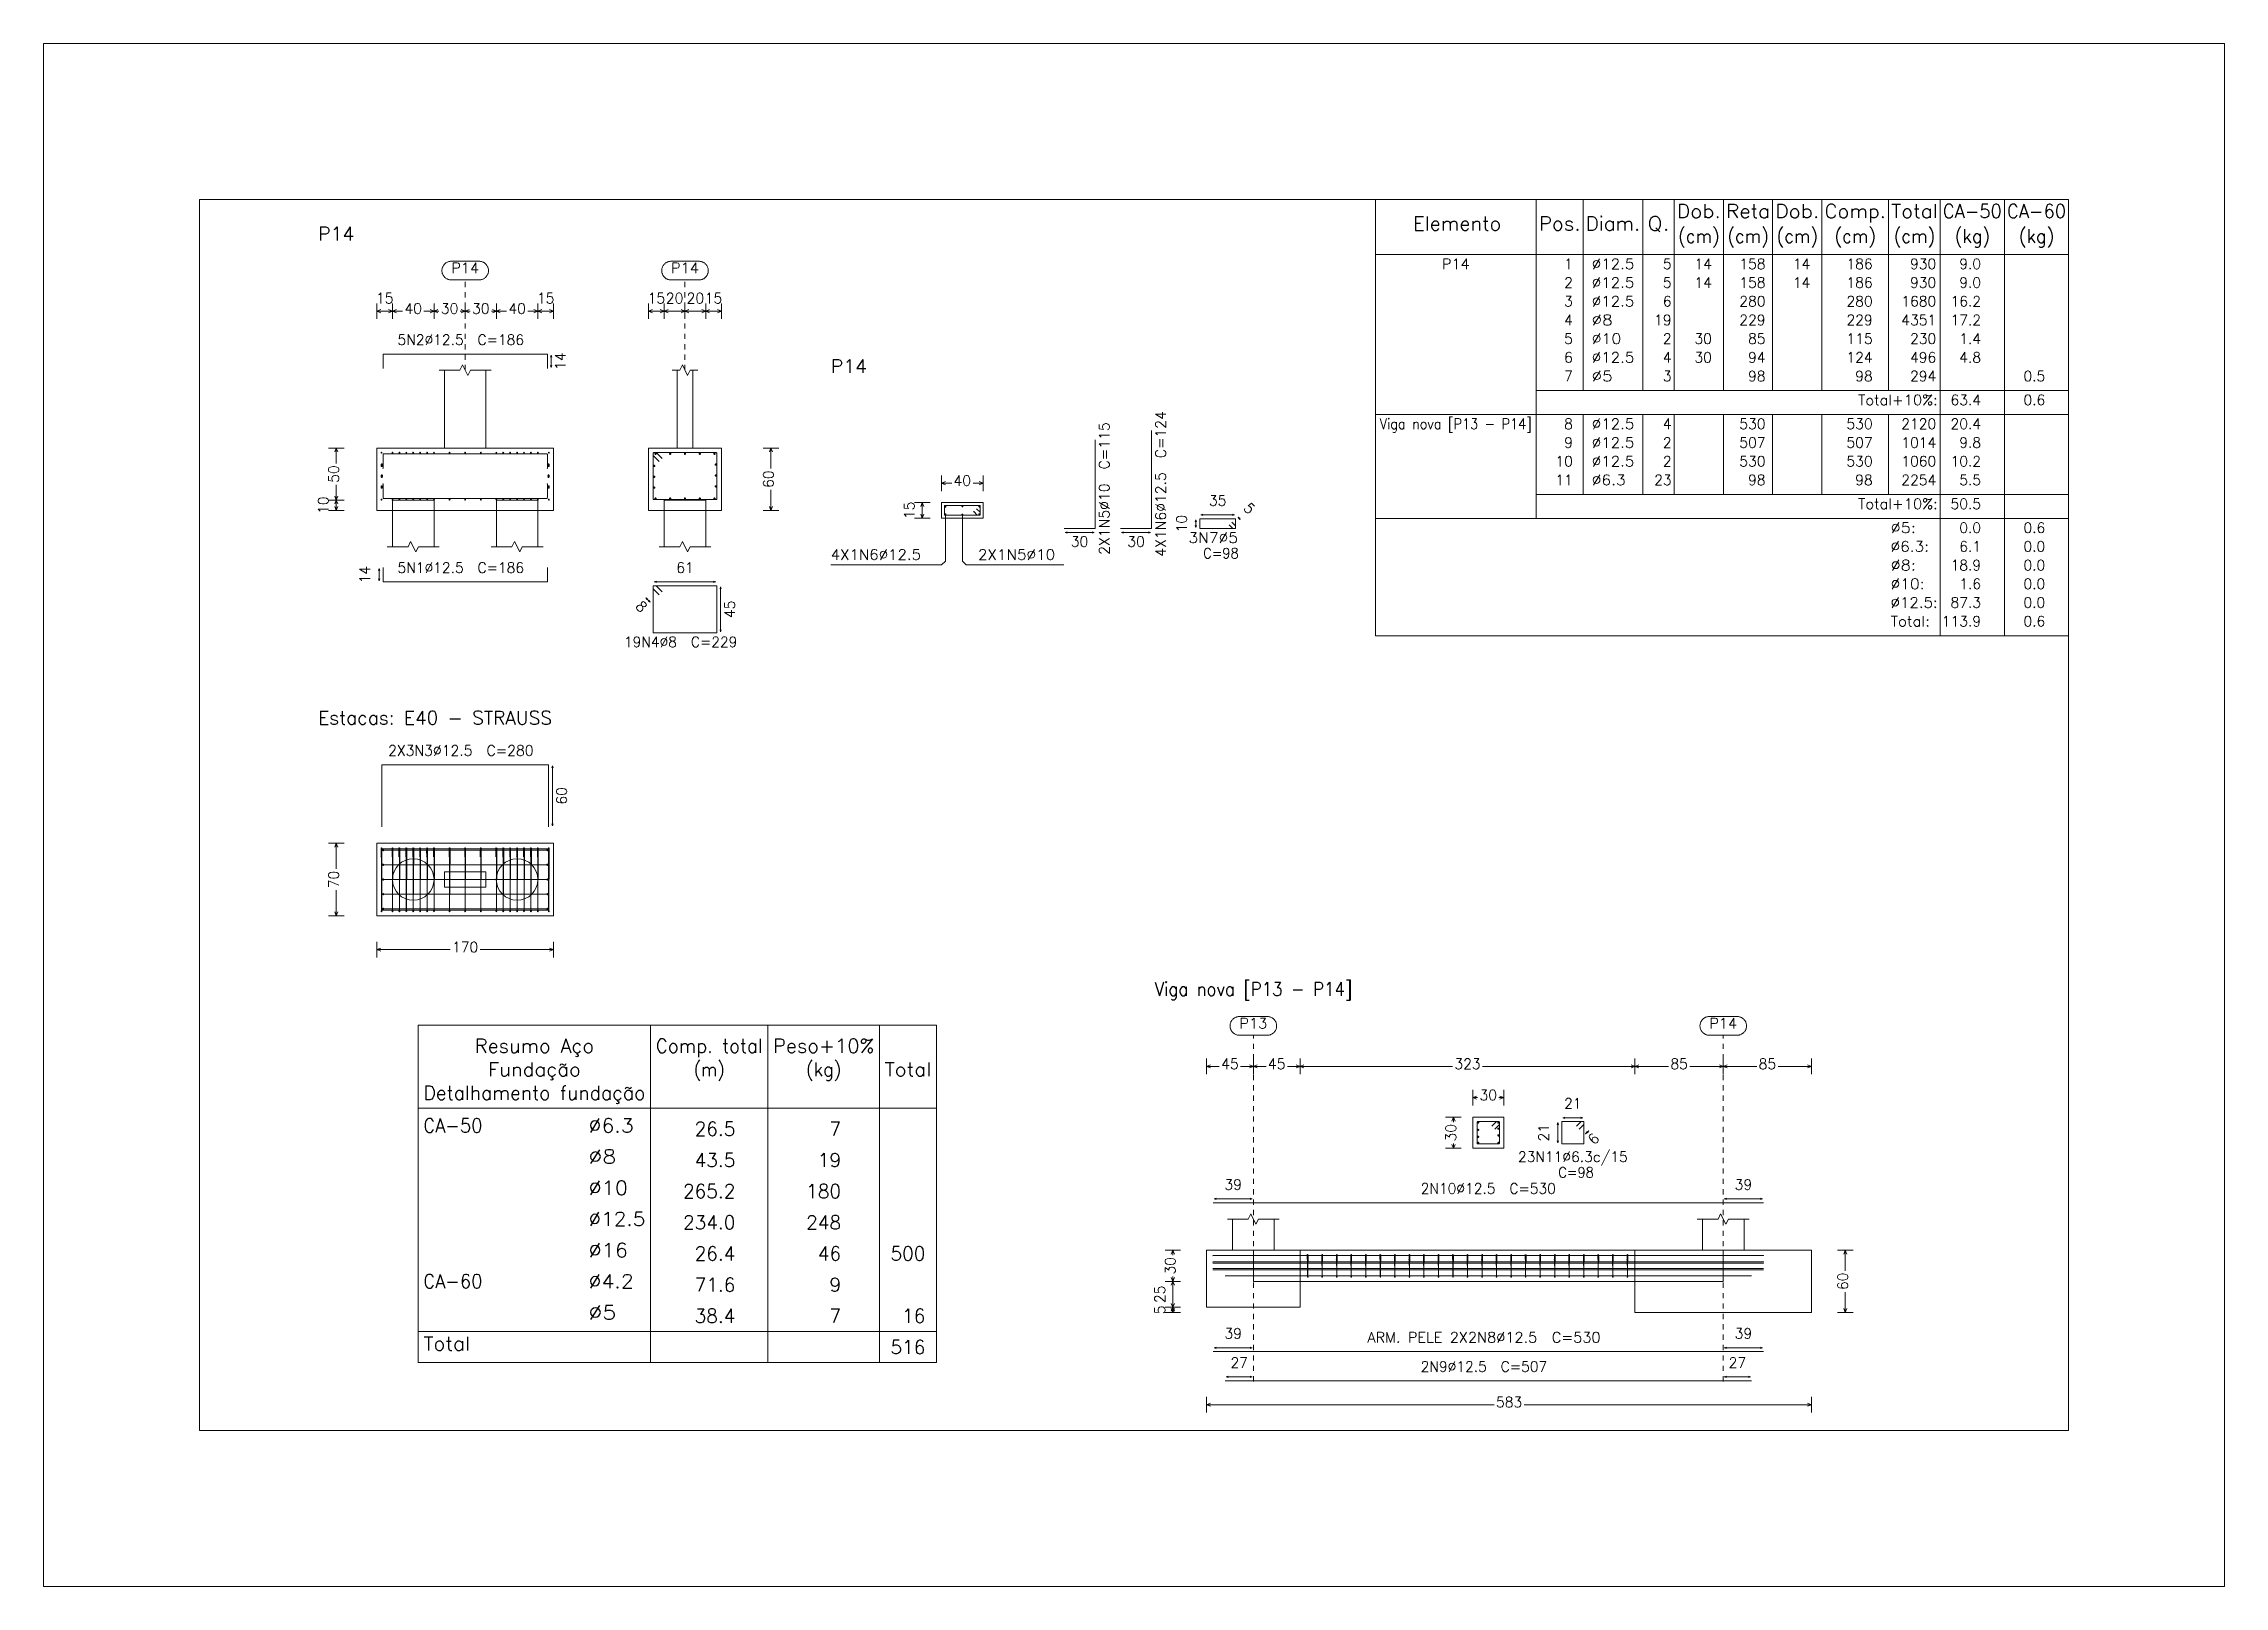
# Model space of a CAD drawing. Header units: millimetres. Extents: x 0 to 376, y 0 to 134.
# Drawn here: x 132.59 to 174.59, y 46.1 to 75.8 of the extents above; entities that cross this region are included whole.
import ezdxf
from ezdxf.enums import TextEntityAlignment as Align

# ---------------------------------------------------------------- set-up
doc = ezdxf.new("R2010")
doc.units = ezdxf.units.MM
doc.linetypes.add('CYPE_PUNTO', pattern=[0.075, 0, -0.075])
for name, color, linetype, lineweight in [('FUN_COTAS', 2, 'Continuous', 0), ('FUN_DES_ARMADURAS', 4, 'Continuous', 0), ('FUN_GEOMETRIA', 2, 'Continuous', 0), ('FUN_REFEREN', 2, 'Continuous', 0), ('FUN_TXT_ARMADURAS', 3, 'Continuous', 0), ('QUAD_BORDA', 1, 'Continuous', 20), ('QUAD_LIMITES', 2, 'Continuous', 0), ('TABELAS', 1, 'Continuous', 9), ('TEXTO_TABELAS', 1, 'Continuous', 0)]:
    doc.layers.add(name, color=color, linetype=linetype, lineweight=lineweight)
doc.styles.add('CYPETXT', font='romans__.ttf', dxfattribs={"height": 0.2})

msp = doc.modelspace()

# ---------------------------------------------------------------- texts
at = {"layer": 'FUN_COTAS', "style": 'CYPETXT'}
for s, width, p, p2 in [('P14', 0.91451, (140.4363, 71.3803), (140.9733, 71.3803)), ('P14', 0.91451, (144.6697, 71.3803), (145.2067, 71.3803)), ('15', 0.872274, (138.9868, 70.8003), (139.3228, 70.8003)), ('15', 0.872274, (142.0867, 70.8003), (142.4228, 70.8003)), ('15', 0.872274, (144.2202, 70.8003), (144.5563, 70.8003)), ('20', 0.872274, (144.5702, 70.8003), (144.9062, 70.8003)), ('20', 0.872274, (144.9702, 70.8003), (145.3063, 70.8003)), ('15', 0.872274, (145.3202, 70.8003), (145.6562, 70.8003)), ('40', 0.872274, (139.5368, 70.6003), (139.8727, 70.6003)), ('30', 0.872274, (140.2368, 70.6003), (140.5728, 70.6003)), ('30', 0.872274, (140.8367, 70.6003), (141.1728, 70.6003)), ('40', 0.872274, (141.5368, 70.6003), (141.8727, 70.6003)), ('40', 0.872274, (150.1118, 67.2875), (150.4478, 67.2875)), ('170', 0.872274, (140.4528, 58.3078), (140.9567, 58.3078)), ('P13', 0.91451, (155.6158, 56.8402), (156.1529, 56.8402)), ('P14', 0.91451, (164.6659, 56.8402), (165.2029, 56.8402)), ('45', 0.872274, (155.2663, 56.0602), (155.6024, 56.0602)), ('45', 0.872274, (156.1663, 56.0602), (156.5024, 56.0602)), ('323', 0.872274, (159.7574, 56.0602), (160.2613, 56.0602)), ('85', 0.872274, (163.9163, 56.0602), (164.2524, 56.0602)), ('85', 0.872274, (165.6164, 56.0602), (165.9523, 56.0602)), ('30', 0.872274, (160.2414, 55.4601), (160.5773, 55.4601)), ('583', 0.872274, (160.5574, 49.5472), (161.0614, 49.5472))]:
    msp.add_text(s, height=0.2, dxfattribs=dict(at, width=width)).set_placement(p, p2, align=Align.FIT)
at = {"layer": 'FUN_COTAS', "style": 'CYPETXT', "width": 0.872274}
for s, p, p2 in [('50', (138.2723, 67.3462), (138.2723, 67.6823)), ('60', (146.6442, 67.2462), (146.6442, 67.5823)), ('10', (138.0722, 66.7462), (138.0722, 67.0823)), ('15', (149.358, 66.6462), (149.358, 66.9823)), ('70', (138.2723, 59.5408), (138.2723, 59.8768)), ('30', (159.7881, 54.666), (159.7881, 55.002)), ('30', (154.3834, 52.1042), (154.3834, 52.4403)), ('60', (167.3354, 51.8043), (167.3354, 52.1403)), ('25', (154.1833, 51.5543), (154.1833, 51.8903)), ('5', (154.1833, 51.3383), (154.1833, 51.5063))]:
    msp.add_text(s, height=0.2, rotation=90, dxfattribs=at).set_placement(p, p2, align=Align.FIT)
at = {"layer": 'FUN_REFEREN', "style": 'CYPETXT'}
for s, width, p, p2 in [('P14', 0.91451, (137.8723, 72.0102), (138.5703, 72.0102)), ('Viga nova [P13 - P14]', 0.772519, (153.9834, 57.4701), (157.7897, 57.4701))]:
    msp.add_text(s, height=0.26, dxfattribs=dict(at, width=width)).set_placement(p, p2, align=Align.FIT)
at = {"layer": 'FUN_TXT_ARMADURAS', "style": 'CYPETXT'}
for s, height, width, p, p2 in [('5N2%%c12.5  C=186', 0.2, 0.824365, (139.4027, 70.0002), (141.8388, 70.0002)), ('P14', 0.26, 0.91451, (147.7442, 69.4605), (148.4424, 69.4605)), ('35', 0.2, 0.872274, (155.0288, 66.9042), (155.3647, 66.9042)), ('3N7%%c5', 0.2, 0.953428, (154.6358, 66.1893), (155.5898, 66.1893)), ('4X1N6%%c12.5', 0.2, 0.93068, (147.7442, 65.8642), (149.4843, 65.8642)), ('2X1N5%%c10', 0.2, 0.942727, (150.5797, 65.8642), (152.0677, 65.8642)), ('30', 0.2, 0.872274, (152.3698, 66.1142), (152.7057, 66.1142)), ('30', 0.2, 0.872274, (153.4567, 66.1142), (153.7928, 66.1142)), (' C=98', 0.2, 0.752788, (154.7918, 65.8892), (155.6018, 65.8892)), ('5N1%%c12.5  C=186', 0.2, 0.824365, (139.4027, 65.6112), (141.8388, 65.6112)), ('61', 0.2, 0.872274, (144.7703, 65.6112), (145.1062, 65.6112)), ('19N4%%c8  C=229', 0.2, 0.819881, (143.7622, 64.1822), (145.9462, 64.1822)), ('Estacas: E40 - STRAUSS', 0.26, 0.863788, (137.8723, 62.6923), (142.3767, 62.6923)), ('2X3N3%%c12.5  C=280', 0.2, 0.838872, (139.2198, 62.0922), (142.0217, 62.0922)), ('21', 0.2, 0.872274, (161.8693, 55.2976), (162.2054, 55.2976)), ('23N11%%c6.3c/15', 0.2, 0.862957, (160.9813, 54.2702), (163.0933, 54.2702)), ('39', 0.2, 0.872274, (155.3284, 53.7353), (155.6644, 53.7353)), ('2N10%%c12.5  C=530', 0.2, 0.827297, (159.1073, 53.6602), (161.7114, 53.6602)), (' C=98', 0.2, 0.752788, (161.6324, 53.9703), (162.4424, 53.9703)), ('39', 0.2, 0.872274, (165.1543, 53.7353), (165.4903, 53.7353)), ('39', 0.2, 0.872274, (155.3284, 50.8693), (155.6644, 50.8693)), ('ARM. PELE 2X2N8%%c12.5  C=530', 0.2, 0.868296, (158.0798, 50.7942), (162.5709, 50.7942)), ('39', 0.2, 0.872274, (165.1543, 50.8693), (165.4903, 50.8693)), ('27', 0.2, 0.872274, (155.4442, 50.3073), (155.7802, 50.3073)), ('2N9%%c12.5  C=507', 0.2, 0.824365, (159.1073, 50.2323), (161.5434, 50.2323)), ('27', 0.2, 0.872274, (165.0385, 50.3073), (165.3745, 50.3073))]:
    msp.add_text(s, height=height, dxfattribs=dict(at, width=width)).set_placement(p, p2, align=Align.FIT)
for s, rotation, width, p, p2 in [('14', 90, 0.872274, (142.6372, 69.5173), (142.6372, 69.8533)), ('2X1N5%%c10  C=115', 90, 0.83634, (153.1128, 65.9597), (153.1128, 68.5098)), ('4X1N6%%c12.5  C=124', 90, 0.838872, (154.1997, 65.9225), (154.1997, 68.7245)), ('5', 315.00866, 0.872274, (155.6768, 66.8438), (155.7956, 66.725)), ('10', 90, 0.872274, (154.6018, 66.3912), (154.6018, 66.7273)), ('14', 90, 0.872274, (138.8723, 65.4082), (138.8723, 65.7443)), ('8', 315, 0.872274, (143.9699, 64.9525), (144.0887, 64.8337)), ('45', 90, 0.872274, (145.9002, 64.7413), (145.9002, 65.0773)), ('60', 90, 0.872274, (142.6623, 61.1515), (142.6623, 61.4875)), ('21', 90, 0.872274, (161.5736, 54.666), (161.5736, 55.002)), ('6', 45, 0.872274, (162.4476, 54.5869), (162.5664, 54.7057))]:
    msp.add_text(s, height=0.2, rotation=rotation, dxfattribs=dict(at, width=width)).set_placement(p, p2, align=Align.FIT)
at = {"layer": 'TEXTO_TABELAS', "style": 'CYPETXT'}
for s, height, width, p, p2 in [('Dob.', 0.26667, 0.953523, (164.0397, 72.4436), (164.8878, 72.4436)), ('Reta', 0.26667, 0.94055, (164.9878, 72.4436), (165.8357, 72.4436)), ('Dob.', 0.26667, 0.953523, (165.9358, 72.4436), (166.7837, 72.4436)), ('Comp.', 0.26667, 0.895522, (166.8837, 72.4436), (168.0677, 72.4436)), ('Total', 0.26667, 0.935673, (168.1678, 72.4436), (169.0637, 72.4436)), ('CA-50', 0.26667, 0.813132, (169.1637, 72.4436), (170.2997, 72.4436)), ('CA-60', 0.26667, 0.813132, (170.3998, 72.4436), (171.5358, 72.4436)), ('Elemento', 0.26667, 0.923378, (158.9588, 72.2036), (160.6587, 72.2036)), ('Pos.', 0.26667, 0.930268, (161.3837, 72.2036), (162.1877, 72.2036)), ('Diam.', 0.26667, 0.924488, (162.2877, 72.2036), (163.3357, 72.2036)), ('Q.', 0.26667, 1.025806, (163.4758, 72.2036), (163.8998, 72.2036)), ('(cm)', 0.26667, 0.819001, (164.0637, 71.9636), (164.8638, 71.9636)), ('(cm)', 0.26667, 0.819001, (165.0118, 71.9636), (165.8117, 71.9636)), ('(cm)', 0.26667, 0.819001, (165.9598, 71.9636), (166.7597, 71.9636)), ('(cm)', 0.26667, 0.819001, (167.0757, 71.9636), (167.8758, 71.9636)), ('(cm)', 0.26667, 0.819001, (168.2158, 71.9636), (169.0157, 71.9636)), ('(kg)', 0.26667, 0.827954, (169.3897, 71.9636), (170.0737, 71.9636)), ('(kg)', 0.26667, 0.827954, (170.6258, 71.9636), (171.3098, 71.9636)), ('P14', 0.2, 0.91451, (159.5153, 71.4603), (160.0522, 71.4603)), ('1', 0.2, 0.872274, (161.8698, 71.4603), (162.0377, 71.4603)), ('%%c12.5', 0.2, 0.925884, (162.4007, 71.4603), (163.2227, 71.4603)), ('5', 0.2, 0.872274, (163.7717, 71.4603), (163.9398, 71.4603)), ('14', 0.2, 0.872274, (164.3798, 71.4603), (164.7158, 71.4603)), ('158', 0.2, 0.872274, (165.2438, 71.4603), (165.7477, 71.4603)), ('14', 0.2, 0.872274, (166.2757, 71.4603), (166.6118, 71.4603)), ('186', 0.2, 0.872274, (167.3077, 71.4603), (167.8117, 71.4603)), ('930', 0.2, 0.872274, (168.5317, 71.4603), (169.0358, 71.4603)), ('9.0', 0.2, 0.868127, (169.4797, 71.4603), (169.8998, 71.4603)), ('2', 0.2, 0.872274, (161.8698, 71.1003), (162.0377, 71.1003)), ('%%c12.5', 0.2, 0.925884, (162.4007, 71.1003), (163.2227, 71.1003)), ('5', 0.2, 0.872274, (163.7717, 71.1003), (163.9398, 71.1003)), ('14', 0.2, 0.872274, (164.3798, 71.1003), (164.7158, 71.1003)), ('158', 0.2, 0.872274, (165.2438, 71.1003), (165.7477, 71.1003)), ('14', 0.2, 0.872274, (166.2757, 71.1003), (166.6118, 71.1003)), ('186', 0.2, 0.872274, (167.3077, 71.1003), (167.8117, 71.1003)), ('930', 0.2, 0.872274, (168.5317, 71.1003), (169.0358, 71.1003)), ('9.0', 0.2, 0.868127, (169.4797, 71.1003), (169.8998, 71.1003)), ('3', 0.2, 0.872274, (161.8698, 70.7403), (162.0377, 70.7403)), ('4', 0.2, 0.872274, (161.8698, 70.3803), (162.0377, 70.3803)), ('%%c12.5', 0.2, 0.925884, (162.4007, 70.7403), (163.2227, 70.7403)), ('%%c8', 0.2, 0.99505, (162.4007, 70.3803), (162.8028, 70.3803)), ('19', 0.2, 0.872274, (163.6037, 70.3803), (163.9398, 70.3803)), ('6', 0.2, 0.872274, (163.7717, 70.7403), (163.9398, 70.7403)), ('280', 0.2, 0.872274, (165.2438, 70.7403), (165.7477, 70.7403)), ('229', 0.2, 0.872274, (165.2438, 70.3803), (165.7477, 70.3803)), ('280', 0.2, 0.872274, (167.3077, 70.7403), (167.8117, 70.7403)), ('229', 0.2, 0.872274, (167.3077, 70.3803), (167.8117, 70.3803)), ('4351', 0.2, 0.872274, (168.3638, 70.3803), (169.0358, 70.3803)), ('1680', 0.2, 0.872274, (168.3638, 70.7403), (169.0358, 70.7403)), ('16.2', 0.2, 0.869308, (169.3117, 70.7403), (169.8998, 70.7403)), ('17.2', 0.2, 0.869308, (169.3117, 70.3803), (169.8998, 70.3803)), ('5', 0.2, 0.872274, (161.8698, 70.0203), (162.0377, 70.0203)), ('%%c10', 0.2, 0.955414, (162.4007, 70.0203), (162.9708, 70.0203)), ('2', 0.2, 0.872274, (163.7717, 70.0203), (163.9398, 70.0203)), ('30', 0.2, 0.872274, (164.3798, 70.0203), (164.7158, 70.0203)), ('85', 0.2, 0.872274, (165.4118, 70.0203), (165.7477, 70.0203)), ('115', 0.2, 0.872274, (167.3077, 70.0203), (167.8117, 70.0203)), ('230', 0.2, 0.872274, (168.5317, 70.0203), (169.0358, 70.0203)), ('1.4', 0.2, 0.868127, (169.4797, 70.0203), (169.8998, 70.0203)), ('6', 0.2, 0.872274, (161.8698, 69.6603), (162.0377, 69.6603)), ('%%c12.5', 0.2, 0.925884, (162.4007, 69.6603), (163.2227, 69.6603)), ('4', 0.2, 0.872274, (163.7717, 69.6603), (163.9398, 69.6603)), ('30', 0.2, 0.872274, (164.3798, 69.6603), (164.7158, 69.6603)), ('94', 0.2, 0.872274, (165.4118, 69.6603), (165.7477, 69.6603)), ('124', 0.2, 0.872274, (167.3077, 69.6603), (167.8117, 69.6603)), ('496', 0.2, 0.872274, (168.5317, 69.6603), (169.0358, 69.6603)), ('4.8', 0.2, 0.868127, (169.4797, 69.6603), (169.8998, 69.6603)), ('7', 0.2, 0.872274, (161.8698, 69.3003), (162.0377, 69.3003)), ('%%c5', 0.2, 0.99505, (162.4007, 69.3003), (162.8028, 69.3003)), ('3', 0.2, 0.872274, (163.7717, 69.3003), (163.9398, 69.3003)), ('98', 0.2, 0.872274, (165.4118, 69.3003), (165.7477, 69.3003)), ('98', 0.2, 0.872274, (167.4758, 69.3003), (167.8117, 69.3003)), ('294', 0.2, 0.872274, (168.5317, 69.3003), (169.0358, 69.3003)), ('0.5', 0.2, 0.868127, (170.7158, 69.3003), (171.1358, 69.3003)), ('Total+10%:', 0.2, 0.906671, (167.5308, 68.8403), (169.0637, 68.8403)), ('63.4', 0.2, 0.869308, (169.3117, 68.8403), (169.8998, 68.8403)), ('0.6', 0.2, 0.868127, (170.7158, 68.8403), (171.1358, 68.8403)), ('Viga nova [P13 - P14]', 0.2, 0.772519, (158.3197, 68.3803), (161.2477, 68.3803)), ('8', 0.2, 0.872274, (161.8698, 68.3803), (162.0377, 68.3803)), ('%%c12.5', 0.2, 0.925884, (162.4007, 68.3803), (163.2227, 68.3803)), ('4', 0.2, 0.872274, (163.7717, 68.3803), (163.9398, 68.3803)), ('530', 0.2, 0.872274, (165.2438, 68.3803), (165.7477, 68.3803)), ('530', 0.2, 0.872274, (167.3077, 68.3803), (167.8117, 68.3803)), ('2120', 0.2, 0.872274, (168.3638, 68.3803), (169.0358, 68.3803)), ('20.4', 0.2, 0.869308, (169.3117, 68.3803), (169.8998, 68.3803)), ('9', 0.2, 0.872274, (161.8698, 68.0203), (162.0377, 68.0203)), ('%%c12.5', 0.2, 0.925884, (162.4007, 68.0203), (163.2227, 68.0203)), ('2', 0.2, 0.872274, (163.7717, 68.0203), (163.9398, 68.0203)), ('507', 0.2, 0.872274, (165.2438, 68.0203), (165.7477, 68.0203)), ('507', 0.2, 0.872274, (167.3077, 68.0203), (167.8117, 68.0203)), ('1014', 0.2, 0.872274, (168.3638, 68.0203), (169.0358, 68.0203)), ('9.8', 0.2, 0.868127, (169.4797, 68.0203), (169.8998, 68.0203)), ('10', 0.2, 0.872274, (161.7018, 67.6603), (162.0377, 67.6603)), ('%%c12.5', 0.2, 0.925884, (162.4007, 67.6603), (163.2227, 67.6603)), ('2', 0.2, 0.872274, (163.7717, 67.6603), (163.9398, 67.6603)), ('530', 0.2, 0.872274, (165.2438, 67.6603), (165.7477, 67.6603)), ('530', 0.2, 0.872274, (167.3077, 67.6603), (167.8117, 67.6603)), ('1060', 0.2, 0.872274, (168.3638, 67.6603), (169.0358, 67.6603)), ('10.2', 0.2, 0.869308, (169.3117, 67.6603), (169.8998, 67.6603)), ('11', 0.2, 0.872274, (161.7018, 67.3003), (162.0377, 67.3003)), ('%%c6.3', 0.2, 0.940736, (162.4007, 67.3003), (163.0548, 67.3003)), ('23', 0.2, 0.872274, (163.6037, 67.3003), (163.9398, 67.3003)), ('98', 0.2, 0.872274, (165.4118, 67.3003), (165.7477, 67.3003)), ('98', 0.2, 0.872274, (167.4758, 67.3003), (167.8117, 67.3003)), ('2254', 0.2, 0.872274, (168.3638, 67.3003), (169.0358, 67.3003)), ('5.5', 0.2, 0.868127, (169.4797, 67.3003), (169.8998, 67.3003)), ('Total+10%:', 0.2, 0.906671, (167.5308, 66.8403), (169.0637, 66.8403)), ('50.5', 0.2, 0.869308, (169.3117, 66.8403), (169.8998, 66.8403)), ('%%c5:', 0.2, 0.966972, (168.1577, 66.3803), (168.6438, 66.3803)), ('0.0', 0.2, 0.868127, (169.4797, 66.3803), (169.8998, 66.3803)), ('0.6', 0.2, 0.868127, (170.7158, 66.3803), (171.1358, 66.3803)), ('%%c6.3:', 0.2, 0.929705, (168.1577, 66.0203), (168.8957, 66.0203)), ('6.1', 0.2, 0.868127, (169.4797, 66.0203), (169.8998, 66.0203)), ('0.0', 0.2, 0.868127, (170.7158, 66.0203), (171.1358, 66.0203)), ('%%c8:', 0.2, 0.966972, (168.1577, 65.6603), (168.6438, 65.6603)), ('18.9', 0.2, 0.869308, (169.3117, 65.6603), (169.8998, 65.6603)), ('0.0', 0.2, 0.868127, (170.7158, 65.6603), (171.1358, 65.6603)), ('%%c12.5:', 0.2, 0.918491, (168.1577, 64.9403), (169.0637, 64.9403)), ('%%c10:', 0.2, 0.940736, (168.1577, 65.3003), (168.8117, 65.3003)), ('87.3', 0.2, 0.869308, (169.3117, 64.9403), (169.8998, 64.9403)), ('1.6', 0.2, 0.868127, (169.4797, 65.3003), (169.8998, 65.3003)), ('0.0', 0.2, 0.868127, (170.7158, 65.3003), (171.1358, 65.3003)), ('0.0', 0.2, 0.868127, (170.7158, 64.9403), (171.1358, 64.9403)), ('Total:', 0.2, 0.925563, (168.1577, 64.5803), (168.9137, 64.5803)), ('113.9', 0.2, 0.869965, (169.1438, 64.5803), (169.8998, 64.5803)), ('0.6', 0.2, 0.868127, (170.7158, 64.5803), (171.1358, 64.5803)), ('Resumo Aço', 0.26667, 0.895546, (140.888, 56.3739), (143.1881, 56.3739)), ('Comp. total', 0.266667, 0.822839, (144.376, 56.3739), (146.4321, 56.3739)), ('Peso+10%', 0.26667, 0.916489, (146.632, 56.3739), (148.584, 56.3739)), ('Fundação', 0.26667, 0.926873, (141.144, 55.9206), (142.9321, 55.9206)), ('(m)', 0.26667, 0.805297, (145.1041, 55.9206), (145.704, 55.9206)), ('(kg)', 0.26667, 0.827954, (147.2661, 55.9206), (147.9501, 55.9206)), ('Total', 0.26667, 0.935673, (148.7841, 55.9206), (149.68, 55.9206)), ('Detalhamento fundação', 0.266667, 0.876565, (139.9, 55.4673), (144.1761, 55.4673)), ('CA-50', 0.26667, 0.813132, (139.9, 54.8406), (141.036, 54.8406)), ('%%c6.3', 0.26667, 0.940736, (143.08, 54.8406), (143.9521, 54.8406)), ('26.5', 0.26667, 0.869308, (145.1241, 54.7739), (145.9081, 54.7739)), ('7', 0.2667, 0.872274, (147.72, 54.7739), (147.9441, 54.7739)), ('%%c8', 0.26667, 0.99505, (143.08, 54.2406), (143.6161, 54.2406)), ('43.5', 0.26667, 0.869308, (145.1241, 54.1739), (145.9081, 54.1739)), ('19', 0.26667, 0.872274, (147.496, 54.1739), (147.9441, 54.1739)), ('%%c10', 0.26667, 0.955414, (143.08, 53.6406), (143.84, 53.6406)), ('265.2', 0.26667, 0.869965, (144.9, 53.5739), (145.9081, 53.5739)), ('180', 0.26667, 0.872274, (147.2721, 53.5739), (147.9441, 53.5739)), ('%%c12.5', 0.26667, 0.925884, (143.08, 53.0406), (144.1761, 53.0406)), ('234.0', 0.26667, 0.869965, (144.9, 52.9739), (145.9081, 52.9739)), ('248', 0.26667, 0.872274, (147.2721, 52.9739), (147.9441, 52.9739)), ('%%c16', 0.26667, 0.955414, (143.08, 52.4406), (143.84, 52.4406)), ('26.4', 0.26667, 0.869308, (145.1241, 52.3739), (145.9081, 52.3739)), ('46', 0.26667, 0.872274, (147.496, 52.3739), (147.9441, 52.3739)), ('500', 0.26667, 0.872274, (148.8961, 52.3739), (149.568, 52.3739)), ('CA-60', 0.26667, 0.813132, (139.9, 51.8406), (141.036, 51.8406)), ('%%c4.2', 0.26667, 0.940736, (143.08, 51.8406), (143.9521, 51.8406)), ('71.6', 0.26667, 0.869308, (145.1241, 51.7739), (145.9081, 51.7739)), ('9', 0.2667, 0.872274, (147.72, 51.7739), (147.9441, 51.7739)), ('%%c5', 0.26667, 0.99505, (143.08, 51.2406), (143.6161, 51.2406)), ('38.4', 0.26667, 0.869308, (145.1241, 51.1739), (145.9081, 51.1739)), ('7', 0.2667, 0.872274, (147.72, 51.1739), (147.9441, 51.1739)), ('16', 0.26667, 0.872274, (149.12, 51.1739), (149.568, 51.1739)), ('Total', 0.26667, 0.935673, (139.9, 50.6406), (140.7961, 50.6406)), ('516', 0.26667, 0.872274, (148.8961, 50.5739), (149.568, 50.5739))]:
    msp.add_text(s, height=height, dxfattribs=dict(at, width=width)).set_placement(p, p2, align=Align.FIT)

# ---------------------------------------------------------------- hatches: boundary and pattern name
at = {"layer": 'FUN_DES_ARMADURAS'}
h = msp.add_hatch(color=256, dxfattribs=at)
edge = h.paths.add_edge_path(flags=0)
edge.add_arc((139.1223, 67.6257), 0.0016, 0, 360)
h = msp.add_hatch(color=256, dxfattribs=at)
edge = h.paths.add_edge_path(flags=0)
edge.add_arc((142.2873, 67.6257), 0.0016, 0, 360)
h = msp.add_hatch(color=256, dxfattribs=at)
edge = h.paths.add_edge_path(flags=0)
edge.add_arc((144.4394, 67.7551), 0.0016, 0, 360)
h = msp.add_hatch(color=256, dxfattribs=at)
edge = h.paths.add_edge_path(flags=0)
edge.add_arc((144.4974, 67.8131), 0.0016, 0, 360)
h = msp.add_hatch(color=256, dxfattribs=at)
edge = h.paths.add_edge_path(flags=0)
edge.add_arc((139.1223, 67.3227), 0.0016, 0, 360)
h = msp.add_hatch(color=256, dxfattribs=at)
edge = h.paths.add_edge_path(flags=0)
edge.add_arc((142.2873, 67.3227), 0.0016, 0, 360)
h = msp.add_hatch(color=256, dxfattribs=at)
edge = h.paths.add_edge_path(flags=0)
edge.add_arc((150.499, 66.7899), 0.0016, 0, 360)
h = msp.add_hatch(color=256, dxfattribs=at)
edge = h.paths.add_edge_path(flags=0)
edge.add_arc((150.554, 66.8449), 0.0016, 0, 360)
h = msp.add_hatch(color=256, dxfattribs=at)
edge = h.paths.add_edge_path(flags=0)
edge.add_arc((139.0846, 60.1496), 0.0016, 0, 360)
h = msp.add_hatch(color=256, dxfattribs=at)
edge = h.paths.add_edge_path(flags=0)
edge.add_arc((139.0973, 60.3128), 0.0016, 0, 360)
h = msp.add_hatch(color=256, dxfattribs=at)
edge = h.paths.add_edge_path(flags=0)
edge.add_arc((139.1015, 60.2076), 0.0016, 0, 360)
h = msp.add_hatch(color=256, dxfattribs=at)
edge = h.paths.add_edge_path(flags=0)
edge.add_arc((139.1223, 60.2752), 0.0016, 0, 360)
h = msp.add_hatch(color=256, dxfattribs=at)
edge = h.paths.add_edge_path(flags=0)
edge.add_arc((139.1223, 60.2752), 0.0016, 0, 360)
h = msp.add_hatch(color=256, dxfattribs=at)
edge = h.paths.add_edge_path(flags=0)
edge.add_arc((139.2966, 60.1496), 0.0016, 0, 360)
h = msp.add_hatch(color=256, dxfattribs=at)
edge = h.paths.add_edge_path(flags=0)
edge.add_arc((139.3135, 60.2076), 0.0016, 0, 360)
h = msp.add_hatch(color=256, dxfattribs=at)
edge = h.paths.add_edge_path(flags=0)
edge.add_arc((139.43, 60.1496), 0.0016, 0, 360)
h = msp.add_hatch(color=256, dxfattribs=at)
edge = h.paths.add_edge_path(flags=0)
edge.add_arc((139.4469, 60.2076), 0.0016, 0, 360)
h = msp.add_hatch(color=256, dxfattribs=at)
edge = h.paths.add_edge_path(flags=0)
edge.add_arc((139.5633, 60.1496), 0.0016, 0, 360)
h = msp.add_hatch(color=256, dxfattribs=at)
edge = h.paths.add_edge_path(flags=0)
edge.add_arc((139.5802, 60.2076), 0.0016, 0, 360)
h = msp.add_hatch(color=256, dxfattribs=at)
edge = h.paths.add_edge_path(flags=0)
edge.add_arc((139.6966, 60.1496), 0.0016, 0, 360)
h = msp.add_hatch(color=256, dxfattribs=at)
edge = h.paths.add_edge_path(flags=0)
edge.add_arc((139.7135, 60.2076), 0.0016, 0, 360)
h = msp.add_hatch(color=256, dxfattribs=at)
edge = h.paths.add_edge_path(flags=0)
edge.add_arc((139.83, 60.1496), 0.0016, 0, 360)
h = msp.add_hatch(color=256, dxfattribs=at)
edge = h.paths.add_edge_path(flags=0)
edge.add_arc((139.8469, 60.2076), 0.0016, 0, 360)
h = msp.add_hatch(color=256, dxfattribs=at)
edge = h.paths.add_edge_path(flags=0)
edge.add_arc((139.9633, 60.1496), 0.0016, 0, 360)
h = msp.add_hatch(color=256, dxfattribs=at)
edge = h.paths.add_edge_path(flags=0)
edge.add_arc((139.9802, 60.2076), 0.0016, 0, 360)
h = msp.add_hatch(color=256, dxfattribs=at)
edge = h.paths.add_edge_path(flags=0)
edge.add_arc((140.0966, 60.1496), 0.0016, 0, 360)
h = msp.add_hatch(color=256, dxfattribs=at)
edge = h.paths.add_edge_path(flags=0)
edge.add_arc((140.1135, 60.2076), 0.0016, 0, 360)
h = msp.add_hatch(color=256, dxfattribs=at)
edge = h.paths.add_edge_path(flags=0)
edge.add_arc((140.3966, 60.1496), 0.0016, 0, 360)
h = msp.add_hatch(color=256, dxfattribs=at)
edge = h.paths.add_edge_path(flags=0)
edge.add_arc((140.4135, 60.2076), 0.0016, 0, 360)
h = msp.add_hatch(color=256, dxfattribs=at)
edge = h.paths.add_edge_path(flags=0)
edge.add_arc((140.6966, 60.1496), 0.0016, 0, 360)
h = msp.add_hatch(color=256, dxfattribs=at)
edge = h.paths.add_edge_path(flags=0)
edge.add_arc((140.7135, 60.2076), 0.0016, 0, 360)
h = msp.add_hatch(color=256, dxfattribs=at)
edge = h.paths.add_edge_path(flags=0)
edge.add_arc((140.9966, 60.1496), 0.0016, 0, 360)
h = msp.add_hatch(color=256, dxfattribs=at)
edge = h.paths.add_edge_path(flags=0)
edge.add_arc((141.0135, 60.2076), 0.0016, 0, 360)
h = msp.add_hatch(color=256, dxfattribs=at)
edge = h.paths.add_edge_path(flags=0)
edge.add_arc((141.2966, 60.1496), 0.0016, 0, 360)
h = msp.add_hatch(color=256, dxfattribs=at)
edge = h.paths.add_edge_path(flags=0)
edge.add_arc((141.3135, 60.2076), 0.0016, 0, 360)
h = msp.add_hatch(color=256, dxfattribs=at)
edge = h.paths.add_edge_path(flags=0)
edge.add_arc((141.43, 60.1496), 0.0016, 0, 360)
h = msp.add_hatch(color=256, dxfattribs=at)
edge = h.paths.add_edge_path(flags=0)
edge.add_arc((141.4469, 60.2076), 0.0016, 0, 360)
h = msp.add_hatch(color=256, dxfattribs=at)
edge = h.paths.add_edge_path(flags=0)
edge.add_arc((141.5633, 60.1496), 0.0016, 0, 360)
h = msp.add_hatch(color=256, dxfattribs=at)
edge = h.paths.add_edge_path(flags=0)
edge.add_arc((141.5802, 60.2076), 0.0016, 0, 360)
h = msp.add_hatch(color=256, dxfattribs=at)
edge = h.paths.add_edge_path(flags=0)
edge.add_arc((141.6966, 60.1496), 0.0016, 0, 360)
h = msp.add_hatch(color=256, dxfattribs=at)
edge = h.paths.add_edge_path(flags=0)
edge.add_arc((141.7135, 60.2076), 0.0016, 0, 360)
h = msp.add_hatch(color=256, dxfattribs=at)
edge = h.paths.add_edge_path(flags=0)
edge.add_arc((141.83, 60.1496), 0.0016, 0, 360)
h = msp.add_hatch(color=256, dxfattribs=at)
edge = h.paths.add_edge_path(flags=0)
edge.add_arc((141.8469, 60.2076), 0.0016, 0, 360)
h = msp.add_hatch(color=256, dxfattribs=at)
edge = h.paths.add_edge_path(flags=0)
edge.add_arc((141.9633, 60.1496), 0.0016, 0, 360)
h = msp.add_hatch(color=256, dxfattribs=at)
edge = h.paths.add_edge_path(flags=0)
edge.add_arc((141.9802, 60.2076), 0.0016, 0, 360)
h = msp.add_hatch(color=256, dxfattribs=at)
edge = h.paths.add_edge_path(flags=0)
edge.add_arc((142.0966, 60.1496), 0.0016, 0, 360)
h = msp.add_hatch(color=256, dxfattribs=at)
edge = h.paths.add_edge_path(flags=0)
edge.add_arc((142.1135, 60.2076), 0.0016, 0, 360)
h = msp.add_hatch(color=256, dxfattribs=at)
edge = h.paths.add_edge_path(flags=0)
edge.add_arc((142.2873, 60.2752), 0.0016, 0, 360)
h = msp.add_hatch(color=256, dxfattribs=at)
edge = h.paths.add_edge_path(flags=0)
edge.add_arc((142.2873, 60.2752), 0.0016, 0, 360)
h = msp.add_hatch(color=256, dxfattribs=at)
edge = h.paths.add_edge_path(flags=0)
edge.add_arc((142.3086, 60.1496), 0.0016, 0, 360)
h = msp.add_hatch(color=256, dxfattribs=at)
edge = h.paths.add_edge_path(flags=0)
edge.add_arc((142.3123, 60.3128), 0.0016, 0, 360)
h = msp.add_hatch(color=256, dxfattribs=at)
edge = h.paths.add_edge_path(flags=0)
edge.add_arc((142.3255, 60.2076), 0.0016, 0, 360)
h = msp.add_hatch(color=256, dxfattribs=at)
edge = h.paths.add_edge_path(flags=0)
edge.add_arc((139.1223, 59.992), 0.0016, 0, 360)
h = msp.add_hatch(color=256, dxfattribs=at)
edge = h.paths.add_edge_path(flags=0)
edge.add_arc((139.1223, 59.992), 0.0016, 0, 360)
h = msp.add_hatch(color=256, dxfattribs=at)
edge = h.paths.add_edge_path(flags=0)
edge.add_arc((139.1223, 59.7088), 0.0016, 0, 360)
h = msp.add_hatch(color=256, dxfattribs=at)
edge = h.paths.add_edge_path(flags=0)
edge.add_arc((139.1223, 59.7088), 0.0016, 0, 360)
h = msp.add_hatch(color=256, dxfattribs=at)
edge = h.paths.add_edge_path(flags=0)
edge.add_arc((142.2873, 59.992), 0.0016, 0, 360)
h = msp.add_hatch(color=256, dxfattribs=at)
edge = h.paths.add_edge_path(flags=0)
edge.add_arc((142.2873, 59.992), 0.0016, 0, 360)
h = msp.add_hatch(color=256, dxfattribs=at)
edge = h.paths.add_edge_path(flags=0)
edge.add_arc((142.2873, 59.7088), 0.0016, 0, 360)
h = msp.add_hatch(color=256, dxfattribs=at)
edge = h.paths.add_edge_path(flags=0)
edge.add_arc((142.2873, 59.7088), 0.0016, 0, 360)
h = msp.add_hatch(color=256, dxfattribs=at)
edge = h.paths.add_edge_path(flags=0)
edge.add_arc((139.1223, 59.4255), 0.0016, 0, 360)
h = msp.add_hatch(color=256, dxfattribs=at)
edge = h.paths.add_edge_path(flags=0)
edge.add_arc((139.1223, 59.4255), 0.0016, 0, 360)
h = msp.add_hatch(color=256, dxfattribs=at)
edge = h.paths.add_edge_path(flags=0)
edge.add_arc((142.2873, 59.4255), 0.0016, 0, 360)
h = msp.add_hatch(color=256, dxfattribs=at)
edge = h.paths.add_edge_path(flags=0)
edge.add_arc((142.2873, 59.4255), 0.0016, 0, 360)
h = msp.add_hatch(color=256, dxfattribs=at)
edge = h.paths.add_edge_path(flags=0)
edge.add_arc((139.0973, 59.1048), 0.0016, 0, 360)
h = msp.add_hatch(color=256, dxfattribs=at)
edge = h.paths.add_edge_path(flags=0)
edge.add_arc((139.1223, 59.1422), 0.0016, 0, 360)
h = msp.add_hatch(color=256, dxfattribs=at)
edge = h.paths.add_edge_path(flags=0)
edge.add_arc((139.1223, 59.1422), 0.0016, 0, 360)
h = msp.add_hatch(color=256, dxfattribs=at)
edge = h.paths.add_edge_path(flags=0)
edge.add_arc((142.2873, 59.1422), 0.0016, 0, 360)
h = msp.add_hatch(color=256, dxfattribs=at)
edge = h.paths.add_edge_path(flags=0)
edge.add_arc((142.2873, 59.1422), 0.0016, 0, 360)
h = msp.add_hatch(color=256, dxfattribs=at)
edge = h.paths.add_edge_path(flags=0)
edge.add_arc((142.3123, 59.1048), 0.0016, 0, 360)
h = msp.add_hatch(color=256, dxfattribs=at)
edge = h.paths.add_edge_path(flags=0)
edge.add_arc((160.4777, 54.9586), 0.0016, 0, 360)
h = msp.add_hatch(color=256, dxfattribs=at)
edge = h.paths.add_edge_path(flags=0)
edge.add_arc((160.534, 54.9023), 0.0016, 0, 360)
h = msp.add_hatch(color=256, dxfattribs=at)
edge = h.paths.add_edge_path(flags=0)
edge.add_arc((155.1085, 52.4671), 0.0016, 0, 360)
h = msp.add_hatch(color=256, dxfattribs=at)
edge = h.paths.add_edge_path(flags=0)
edge.add_arc((155.1085, 52.3498), 0.0016, 0, 360)
h = msp.add_hatch(color=256, dxfattribs=at)
edge = h.paths.add_edge_path(flags=0)
edge.add_arc((155.1085, 52.3248), 0.0016, 0, 360)
h = msp.add_hatch(color=256, dxfattribs=at)
edge = h.paths.add_edge_path(flags=0)
edge.add_arc((155.1085, 52.2197), 0.0016, 0, 360)
h = msp.add_hatch(color=256, dxfattribs=at)
edge = h.paths.add_edge_path(flags=0)
edge.add_arc((155.1085, 52.1947), 0.0016, 0, 360)
h = msp.add_hatch(color=256, dxfattribs=at)
edge = h.paths.add_edge_path(flags=0)
edge.add_arc((156.9235, 52.3969), 0.0016, 0, 360)
h = msp.add_hatch(color=256, dxfattribs=at)
edge = h.paths.add_edge_path(flags=0)
edge.add_arc((156.9377, 52.3406), 0.0016, 0, 360)
h = msp.add_hatch(color=256, dxfattribs=at)
edge = h.paths.add_edge_path(flags=0)
edge.add_arc((157.2034, 52.3969), 0.0016, 0, 360)
h = msp.add_hatch(color=256, dxfattribs=at)
edge = h.paths.add_edge_path(flags=0)
edge.add_arc((157.2176, 52.3406), 0.0016, 0, 360)
h = msp.add_hatch(color=256, dxfattribs=at)
edge = h.paths.add_edge_path(flags=0)
edge.add_arc((157.4832, 52.3969), 0.0016, 0, 360)
h = msp.add_hatch(color=256, dxfattribs=at)
edge = h.paths.add_edge_path(flags=0)
edge.add_arc((157.4975, 52.3406), 0.0016, 0, 360)
h = msp.add_hatch(color=256, dxfattribs=at)
edge = h.paths.add_edge_path(flags=0)
edge.add_arc((157.7631, 52.3969), 0.0016, 0, 360)
h = msp.add_hatch(color=256, dxfattribs=at)
edge = h.paths.add_edge_path(flags=0)
edge.add_arc((157.7774, 52.3406), 0.0016, 0, 360)
h = msp.add_hatch(color=256, dxfattribs=at)
edge = h.paths.add_edge_path(flags=0)
edge.add_arc((158.043, 52.3969), 0.0016, 0, 360)
h = msp.add_hatch(color=256, dxfattribs=at)
edge = h.paths.add_edge_path(flags=0)
edge.add_arc((158.0573, 52.3406), 0.0016, 0, 360)
h = msp.add_hatch(color=256, dxfattribs=at)
edge = h.paths.add_edge_path(flags=0)
edge.add_arc((158.3229, 52.3969), 0.0016, 0, 360)
h = msp.add_hatch(color=256, dxfattribs=at)
edge = h.paths.add_edge_path(flags=0)
edge.add_arc((158.3372, 52.3406), 0.0016, 0, 360)
h = msp.add_hatch(color=256, dxfattribs=at)
edge = h.paths.add_edge_path(flags=0)
edge.add_arc((158.6028, 52.3969), 0.0016, 0, 360)
h = msp.add_hatch(color=256, dxfattribs=at)
edge = h.paths.add_edge_path(flags=0)
edge.add_arc((158.617, 52.3406), 0.0016, 0, 360)
h = msp.add_hatch(color=256, dxfattribs=at)
edge = h.paths.add_edge_path(flags=0)
edge.add_arc((158.8827, 52.3969), 0.0016, 0, 360)
h = msp.add_hatch(color=256, dxfattribs=at)
edge = h.paths.add_edge_path(flags=0)
edge.add_arc((158.8969, 52.3406), 0.0016, 0, 360)
h = msp.add_hatch(color=256, dxfattribs=at)
edge = h.paths.add_edge_path(flags=0)
edge.add_arc((159.1626, 52.3969), 0.0016, 0, 360)
h = msp.add_hatch(color=256, dxfattribs=at)
edge = h.paths.add_edge_path(flags=0)
edge.add_arc((159.1768, 52.3406), 0.0016, 0, 360)
h = msp.add_hatch(color=256, dxfattribs=at)
edge = h.paths.add_edge_path(flags=0)
edge.add_arc((159.4424, 52.3969), 0.0016, 0, 360)
h = msp.add_hatch(color=256, dxfattribs=at)
edge = h.paths.add_edge_path(flags=0)
edge.add_arc((159.4567, 52.3406), 0.0016, 0, 360)
h = msp.add_hatch(color=256, dxfattribs=at)
edge = h.paths.add_edge_path(flags=0)
edge.add_arc((159.7223, 52.3969), 0.0016, 0, 360)
h = msp.add_hatch(color=256, dxfattribs=at)
edge = h.paths.add_edge_path(flags=0)
edge.add_arc((159.7366, 52.3406), 0.0016, 0, 360)
h = msp.add_hatch(color=256, dxfattribs=at)
edge = h.paths.add_edge_path(flags=0)
edge.add_arc((160.0022, 52.3969), 0.0016, 0, 360)
h = msp.add_hatch(color=256, dxfattribs=at)
edge = h.paths.add_edge_path(flags=0)
edge.add_arc((160.0165, 52.3406), 0.0016, 0, 360)
h = msp.add_hatch(color=256, dxfattribs=at)
edge = h.paths.add_edge_path(flags=0)
edge.add_arc((160.2821, 52.3969), 0.0016, 0, 360)
h = msp.add_hatch(color=256, dxfattribs=at)
edge = h.paths.add_edge_path(flags=0)
edge.add_arc((160.2964, 52.3406), 0.0016, 0, 360)
h = msp.add_hatch(color=256, dxfattribs=at)
edge = h.paths.add_edge_path(flags=0)
edge.add_arc((160.562, 52.3969), 0.0016, 0, 360)
h = msp.add_hatch(color=256, dxfattribs=at)
edge = h.paths.add_edge_path(flags=0)
edge.add_arc((160.5763, 52.3406), 0.0016, 0, 360)
h = msp.add_hatch(color=256, dxfattribs=at)
edge = h.paths.add_edge_path(flags=0)
edge.add_arc((160.8419, 52.3969), 0.0016, 0, 360)
h = msp.add_hatch(color=256, dxfattribs=at)
edge = h.paths.add_edge_path(flags=0)
edge.add_arc((160.8561, 52.3406), 0.0016, 0, 360)
h = msp.add_hatch(color=256, dxfattribs=at)
edge = h.paths.add_edge_path(flags=0)
edge.add_arc((161.1218, 52.3969), 0.0016, 0, 360)
h = msp.add_hatch(color=256, dxfattribs=at)
edge = h.paths.add_edge_path(flags=0)
edge.add_arc((161.136, 52.3406), 0.0016, 0, 360)
h = msp.add_hatch(color=256, dxfattribs=at)
edge = h.paths.add_edge_path(flags=0)
edge.add_arc((161.4017, 52.3969), 0.0016, 0, 360)
h = msp.add_hatch(color=256, dxfattribs=at)
edge = h.paths.add_edge_path(flags=0)
edge.add_arc((161.4159, 52.3406), 0.0016, 0, 360)
h = msp.add_hatch(color=256, dxfattribs=at)
edge = h.paths.add_edge_path(flags=0)
edge.add_arc((161.6815, 52.3969), 0.0016, 0, 360)
h = msp.add_hatch(color=256, dxfattribs=at)
edge = h.paths.add_edge_path(flags=0)
edge.add_arc((161.6958, 52.3406), 0.0016, 0, 360)
h = msp.add_hatch(color=256, dxfattribs=at)
edge = h.paths.add_edge_path(flags=0)
edge.add_arc((161.9614, 52.3969), 0.0016, 0, 360)
h = msp.add_hatch(color=256, dxfattribs=at)
edge = h.paths.add_edge_path(flags=0)
edge.add_arc((161.9757, 52.3406), 0.0016, 0, 360)
h = msp.add_hatch(color=256, dxfattribs=at)
edge = h.paths.add_edge_path(flags=0)
edge.add_arc((162.2413, 52.3969), 0.0016, 0, 360)
h = msp.add_hatch(color=256, dxfattribs=at)
edge = h.paths.add_edge_path(flags=0)
edge.add_arc((162.2556, 52.3406), 0.0016, 0, 360)
h = msp.add_hatch(color=256, dxfattribs=at)
edge = h.paths.add_edge_path(flags=0)
edge.add_arc((162.5212, 52.3969), 0.0016, 0, 360)
h = msp.add_hatch(color=256, dxfattribs=at)
edge = h.paths.add_edge_path(flags=0)
edge.add_arc((162.5355, 52.3406), 0.0016, 0, 360)
h = msp.add_hatch(color=256, dxfattribs=at)
edge = h.paths.add_edge_path(flags=0)
edge.add_arc((162.8011, 52.3969), 0.0016, 0, 360)
h = msp.add_hatch(color=256, dxfattribs=at)
edge = h.paths.add_edge_path(flags=0)
edge.add_arc((162.8153, 52.3406), 0.0016, 0, 360)
h = msp.add_hatch(color=256, dxfattribs=at)
edge = h.paths.add_edge_path(flags=0)
edge.add_arc((163.081, 52.3969), 0.0016, 0, 360)
h = msp.add_hatch(color=256, dxfattribs=at)
edge = h.paths.add_edge_path(flags=0)
edge.add_arc((163.0952, 52.3406), 0.0016, 0, 360)
h = msp.add_hatch(color=256, dxfattribs=at)
edge = h.paths.add_edge_path(flags=0)
edge.add_arc((165.7102, 52.4671), 0.0016, 0, 360)
h = msp.add_hatch(color=256, dxfattribs=at)
edge = h.paths.add_edge_path(flags=0)
edge.add_arc((165.7102, 52.3498), 0.0016, 0, 360)
h = msp.add_hatch(color=256, dxfattribs=at)
edge = h.paths.add_edge_path(flags=0)
edge.add_arc((165.7102, 52.3248), 0.0016, 0, 360)
h = msp.add_hatch(color=256, dxfattribs=at)
edge = h.paths.add_edge_path(flags=0)
edge.add_arc((165.7102, 52.2197), 0.0016, 0, 360)
h = msp.add_hatch(color=256, dxfattribs=at)
edge = h.paths.add_edge_path(flags=0)
edge.add_arc((165.7102, 52.1947), 0.0016, 0, 360)
h = msp.add_hatch(color=256, dxfattribs=at)
edge = h.paths.add_edge_path(flags=0)
edge.add_arc((155.3401, 52.0774), 0.0016, 0, 360)
h = msp.add_hatch(color=256, dxfattribs=at)
edge = h.paths.add_edge_path(flags=0)
edge.add_arc((165.4786, 52.0774), 0.0016, 0, 360)

# ---------------------------------------------------------------- linework, layer by layer
at = {"layer": 'FUN_COTAS', "linetype": 'CYPE_PUNTO'}
for p, q in [((140.7047, 69.5143), (140.7047, 71.2503)), ((144.9383, 69.5143), (144.9383, 71.2503)), ((155.8844, 50.0472), (155.8844, 56.7101)), ((164.9343, 50.0472), (164.9343, 56.7101))]:
    msp.add_line(p, q, dxfattribs=at)
at = {"layer": 'FUN_COTAS'}
for p, q in [((139.0048, 70.5003), (139.0048, 70.8003)), ((139.0048, 70.6502), (139.0797, 70.6803)), ((139.0048, 70.6502), (139.0797, 70.6202)), ((139.0048, 70.6502), (139.3048, 70.6502)), ((139.3048, 70.6502), (139.2297, 70.6803)), ((139.3048, 70.6502), (139.2297, 70.6202)), ((139.3048, 70.5003), (139.3048, 70.8003)), ((139.3048, 70.5003), (139.3048, 70.8003)), ((139.3048, 70.6502), (139.3798, 70.6803)), ((139.3048, 70.6502), (139.3798, 70.6202)), ((139.3048, 70.6502), (139.4992, 70.6502)), ((139.9102, 70.6502), (140.1047, 70.6502)), ((140.1047, 70.6502), (140.0298, 70.6803)), ((140.1047, 70.6502), (140.0298, 70.6202)), ((140.1047, 70.5003), (140.1047, 70.8003)), ((140.1047, 70.5003), (140.1047, 70.8003)), ((140.1047, 70.6502), (140.1798, 70.6803)), ((140.1047, 70.6502), (140.1798, 70.6202)), ((140.1047, 70.6502), (140.1993, 70.6502)), ((140.6103, 70.6502), (140.7047, 70.6502)), ((140.7047, 70.6502), (140.6298, 70.6803)), ((140.7047, 70.6502), (140.6298, 70.6202)), ((140.7047, 70.5003), (140.7047, 70.8003)), ((140.7047, 70.5003), (140.7047, 70.8003)), ((140.7047, 70.6502), (140.7798, 70.6803)), ((140.7047, 70.6502), (140.7798, 70.6202)), ((140.7047, 70.6502), (140.7993, 70.6502)), ((141.2103, 70.6502), (141.3048, 70.6502)), ((141.3048, 70.6502), (141.2297, 70.6803)), ((141.3048, 70.6502), (141.2297, 70.6202)), ((141.3048, 70.5003), (141.3048, 70.8003)), ((141.3048, 70.5003), (141.3048, 70.8003)), ((141.3048, 70.6502), (141.3798, 70.6803)), ((141.3048, 70.6502), (141.3798, 70.6202)), ((141.3048, 70.6502), (141.4992, 70.6502)), ((141.9102, 70.6502), (142.1047, 70.6502)), ((142.1047, 70.6502), (142.0298, 70.6803)), ((142.1047, 70.6502), (142.0298, 70.6202)), ((142.1047, 70.5003), (142.1047, 70.8003)), ((142.1047, 70.5003), (142.1047, 70.8003)), ((142.1047, 70.6502), (142.1798, 70.6803)), ((142.1047, 70.6502), (142.1798, 70.6202)), ((142.1047, 70.6502), (142.4048, 70.6502)), ((142.4048, 70.6502), (142.3297, 70.6803)), ((142.4048, 70.6502), (142.3297, 70.6202)), ((142.4048, 70.5003), (142.4048, 70.8003)), ((144.2382, 70.5003), (144.2382, 70.8003)), ((144.2382, 70.6502), (144.3133, 70.6803)), ((144.2382, 70.6502), (144.3133, 70.6202)), ((144.2382, 70.6502), (144.5383, 70.6502)), ((144.5383, 70.6502), (144.4632, 70.6803)), ((144.5383, 70.6502), (144.4632, 70.6202)), ((144.5383, 70.5003), (144.5383, 70.8003)), ((144.5383, 70.5003), (144.5383, 70.8003)), ((144.5383, 70.6502), (144.6132, 70.6803)), ((144.5383, 70.6502), (144.6132, 70.6202)), ((144.5383, 70.6502), (144.9383, 70.6502)), ((144.9383, 70.6502), (144.8632, 70.6803)), ((144.9383, 70.6502), (144.8632, 70.6202)), ((144.9383, 70.5003), (144.9383, 70.8003)), ((144.9383, 70.5003), (144.9383, 70.8003)), ((144.9383, 70.6502), (145.0132, 70.6803)), ((144.9383, 70.6502), (145.0132, 70.6202)), ((144.9383, 70.6502), (145.3382, 70.6502)), ((145.3382, 70.6502), (145.2632, 70.6803)), ((145.3382, 70.6502), (145.2632, 70.6202)), ((145.3382, 70.5003), (145.3382, 70.8003)), ((145.3382, 70.5003), (145.3382, 70.8003)), ((145.3382, 70.6502), (145.4133, 70.6803)), ((145.3382, 70.6502), (145.4133, 70.6202)), ((145.3382, 70.6502), (145.6382, 70.6502)), ((145.6382, 70.6502), (145.5633, 70.6803)), ((145.6382, 70.6502), (145.5633, 70.6202)), ((145.6382, 70.5003), (145.6382, 70.8003)), ((138.0722, 68.0143), (138.3723, 68.0143)), ((138.2223, 68.0143), (138.1923, 67.9393)), ((138.2223, 68.0143), (138.2523, 67.9393)), ((138.2223, 67.7198), (138.2223, 68.0143)), ((146.4443, 68.0143), (146.7442, 68.0143)), ((146.5942, 68.0143), (146.5642, 67.9393)), ((146.5942, 68.0143), (146.6242, 67.9393)), ((146.5942, 67.6197), (146.5942, 68.0143)), ((138.2223, 67.0143), (138.2223, 67.3088)), ((146.5942, 66.8143), (146.5942, 67.2087)), ((149.8798, 67.1875), (149.8798, 67.4875)), ((149.8798, 67.3375), (149.9547, 67.3675)), ((149.8798, 67.3375), (149.9547, 67.3075)), ((149.8798, 67.3375), (150.0743, 67.3375)), ((150.4853, 67.3375), (150.6798, 67.3375)), ((150.6798, 67.3375), (150.6047, 67.3675)), ((150.6798, 67.3375), (150.6047, 67.3075)), ((150.6798, 67.1875), (150.6798, 67.4875)), ((138.0722, 67.0143), (138.3723, 67.0143)), ((138.0722, 67.0143), (138.3723, 67.0143)), ((138.0722, 66.8143), (138.3723, 66.8143)), ((138.2223, 67.0143), (138.1923, 67.0893)), ((138.2223, 67.0143), (138.1923, 66.9393)), ((138.2223, 66.8143), (138.1923, 66.8893)), ((138.2223, 67.0143), (138.2523, 67.0893)), ((138.2223, 67.0143), (138.2523, 66.9393)), ((138.2223, 66.8143), (138.2223, 67.0143)), ((138.2223, 66.8143), (138.2523, 66.8893)), ((146.4443, 66.8143), (146.7442, 66.8143)), ((146.5942, 66.8143), (146.5642, 66.8893)), ((146.5942, 66.8143), (146.6242, 66.8893)), ((149.358, 66.9643), (149.658, 66.9643)), ((149.508, 66.9643), (149.478, 66.8893)), ((149.508, 66.9643), (149.538, 66.8893)), ((149.508, 66.6642), (149.508, 66.9643)), ((149.358, 66.6642), (149.658, 66.6642)), ((149.508, 66.6642), (149.478, 66.7392)), ((149.508, 66.6642), (149.538, 66.7392)), ((138.0722, 60.4087), (138.3723, 60.4087)), ((138.2223, 60.4087), (138.1923, 60.3338)), ((138.2223, 60.4087), (138.2523, 60.3338)), ((138.2223, 59.9143), (138.2223, 60.4087)), ((138.2223, 59.0087), (138.2223, 59.5033)), ((138.0722, 59.0087), (138.3723, 59.0087)), ((138.2223, 59.0087), (138.1923, 59.0838)), ((138.2223, 59.0087), (138.2523, 59.0838)), ((139.0048, 58.2077), (139.0048, 58.5078)), ((139.0048, 58.3578), (139.0797, 58.3877)), ((142.4048, 58.3578), (142.3297, 58.3877)), ((142.4048, 58.2077), (142.4048, 58.5078)), ((139.0048, 58.3578), (139.0797, 58.3278)), ((139.0048, 58.3578), (140.4152, 58.3578)), ((140.9942, 58.3578), (142.4048, 58.3578)), ((142.4048, 58.3578), (142.3297, 58.3278)), ((154.9844, 55.9601), (154.9844, 56.2602)), ((154.9844, 56.1101), (155.0593, 56.1401)), ((154.9844, 56.1101), (155.0593, 56.0802)), ((154.9844, 56.1101), (155.2288, 56.1101)), ((155.6398, 56.1101), (155.8844, 56.1101)), ((155.8844, 56.1101), (155.8093, 56.1401)), ((155.8844, 56.1101), (155.8093, 56.0802)), ((155.8844, 55.9601), (155.8844, 56.2602)), ((155.8844, 55.9601), (155.8844, 56.2602)), ((155.8844, 56.1101), (155.9594, 56.1401)), ((155.8844, 56.1101), (155.9594, 56.0802)), ((155.8844, 56.1101), (156.1288, 56.1101)), ((156.5399, 56.1101), (156.7843, 56.1101)), ((156.7843, 56.1101), (156.7094, 56.1401)), ((156.7843, 56.1101), (156.7094, 56.0802)), ((156.7843, 55.9601), (156.7843, 56.2602)), ((156.7843, 55.9601), (156.7843, 56.2602)), ((156.7843, 56.1101), (156.8594, 56.1401)), ((156.7843, 56.1101), (156.8594, 56.0802)), ((156.7843, 56.1101), (159.7199, 56.1101)), ((160.2988, 56.1101), (163.2344, 56.1101)), ((163.2344, 56.1101), (163.1593, 56.1401)), ((163.2344, 56.1101), (163.1593, 56.0802)), ((163.2344, 55.9601), (163.2344, 56.2602)), ((163.2344, 55.9601), (163.2344, 56.2602)), ((163.2344, 56.1101), (163.3093, 56.1401)), ((163.2344, 56.1101), (163.3093, 56.0802)), ((163.2344, 56.1101), (163.8788, 56.1101)), ((164.2899, 56.1101), (164.9343, 56.1101)), ((164.9343, 56.1101), (164.8594, 56.1401)), ((164.9343, 56.1101), (164.8594, 56.0802)), ((164.9343, 55.9601), (164.9343, 56.2602)), ((164.9343, 55.9601), (164.9343, 56.2602)), ((164.9343, 56.1101), (165.0094, 56.1401)), ((164.9343, 56.1101), (165.0094, 56.0802)), ((164.9343, 56.1101), (165.5788, 56.1101)), ((165.9898, 56.1101), (166.6344, 56.1101)), ((166.6344, 56.1101), (166.5593, 56.1401)), ((166.6344, 56.1101), (166.5593, 56.0802)), ((166.6344, 55.9601), (166.6344, 56.2602)), ((160.1094, 55.3601), (160.1094, 55.6602)), ((160.1094, 55.5102), (160.1843, 55.5401)), ((160.1094, 55.5102), (160.1843, 55.4802)), ((160.1094, 55.5102), (160.2038, 55.5102)), ((160.6148, 55.5102), (160.7094, 55.5102)), ((160.7094, 55.5102), (160.6344, 55.5401)), ((160.7094, 55.5102), (160.6344, 55.4802)), ((160.7094, 55.3601), (160.7094, 55.6602)), ((159.5881, 55.1339), (159.8881, 55.1339)), ((159.7381, 55.1339), (159.7081, 55.059)), ((159.7381, 55.1339), (159.7681, 55.059)), ((159.7381, 55.0395), (159.7381, 55.1339)), ((159.7381, 54.5339), (159.7081, 54.609)), ((159.7381, 54.5339), (159.7381, 54.6285)), ((159.7381, 54.5339), (159.7681, 54.609)), ((159.5881, 54.5339), (159.8881, 54.5339)), ((154.1833, 52.5722), (154.4834, 52.5722)), ((154.3333, 52.5722), (154.3033, 52.4973)), ((154.3333, 52.5722), (154.3633, 52.4973)), ((154.3333, 52.4778), (154.3333, 52.5722)), ((167.1353, 52.5722), (167.4353, 52.5722)), ((167.2853, 52.5722), (167.2553, 52.4973)), ((167.2853, 52.5722), (167.3153, 52.4973)), ((167.2853, 52.1778), (167.2853, 52.5722)), ((154.1833, 51.9723), (154.4834, 51.9723)), ((154.1833, 51.9723), (154.4834, 51.9723)), ((154.3333, 51.9723), (154.3033, 52.0472)), ((154.3333, 51.9723), (154.3033, 51.8972)), ((154.3333, 51.9723), (154.3333, 52.0667)), ((154.3333, 51.9723), (154.3633, 52.0472)), ((154.3333, 51.9723), (154.3633, 51.8972)), ((154.3333, 51.4723), (154.3333, 51.9723)), ((167.2853, 51.3723), (167.2853, 51.7668)), ((154.1833, 51.4723), (154.4834, 51.4723)), ((154.1833, 51.4723), (154.4834, 51.4723)), ((154.1833, 51.3723), (154.4834, 51.3723)), ((154.3333, 51.4723), (154.3033, 51.5472)), ((154.3333, 51.4723), (154.3033, 51.3972)), ((154.3333, 51.3723), (154.3033, 51.4472)), ((154.3333, 51.4723), (154.3633, 51.5472)), ((154.3333, 51.4723), (154.3633, 51.3972)), ((154.3333, 51.3723), (154.3333, 51.4723)), ((154.3333, 51.3723), (154.3633, 51.4472)), ((167.1353, 51.3723), (167.4353, 51.3723)), ((167.2853, 51.3723), (167.2553, 51.4472)), ((167.2853, 51.3723), (167.3153, 51.4472)), ((154.9844, 49.4472), (154.9844, 49.7473)), ((154.9844, 49.5973), (155.0593, 49.6272)), ((154.9844, 49.5973), (155.0593, 49.5673)), ((154.9844, 49.5973), (160.5198, 49.5973)), ((161.0988, 49.5973), (166.6344, 49.5973)), ((166.6344, 49.5973), (166.5593, 49.6272)), ((166.6344, 49.5973), (166.5593, 49.5673)), ((166.6344, 49.4472), (166.6344, 49.7473))]:
    msp.add_line(p, q, dxfattribs=at)
for points in [[(140.9733, 71.6103), (140.9853, 71.6098), (140.9972, 71.6086), (141.0091, 71.6066), (141.0208, 71.6039), (141.0323, 71.6003), (141.0435, 71.596), (141.0544, 71.5909), (141.065, 71.5851), (141.0751, 71.5786), (141.0848, 71.5715), (141.094, 71.5637), (141.1026, 71.5554), (141.1107, 71.5465), (141.1182, 71.537), (141.125, 71.5271), (141.1311, 71.5168), (141.1365, 71.506), (141.1412, 71.4949), (141.1452, 71.4836), (141.1483, 71.472), (141.1507, 71.4602), (141.1523, 71.4483), (141.1531, 71.4363), (141.1531, 71.4242), (141.1523, 71.4122), (141.1507, 71.4003), (141.1483, 71.3885), (141.1452, 71.3769), (141.1412, 71.3656), (141.1365, 71.3545), (141.1311, 71.3437), (141.125, 71.3334), (141.1182, 71.3235), (141.1107, 71.314), (141.1026, 71.3051), (141.094, 71.2968), (141.0848, 71.289), (141.0751, 71.2819), (141.065, 71.2754), (141.0544, 71.2696), (141.0435, 71.2645), (141.0323, 71.2602), (141.0208, 71.2566), (141.0091, 71.2539), (140.9972, 71.2519), (140.9853, 71.2507), (140.9733, 71.2503), (140.4363, 71.2503), (140.4242, 71.2507), (140.4123, 71.2519), (140.4004, 71.2539), (140.3887, 71.2566), (140.3772, 71.2602), (140.366, 71.2645), (140.3551, 71.2696), (140.3445, 71.2754), (140.3344, 71.2819), (140.3247, 71.289), (140.3155, 71.2968), (140.3069, 71.3051), (140.2988, 71.314), (140.2913, 71.3235), (140.2845, 71.3334), (140.2784, 71.3437), (140.273, 71.3545), (140.2683, 71.3656), (140.2643, 71.3769), (140.2612, 71.3885), (140.2588, 71.4003), (140.2572, 71.4122), (140.2564, 71.4242), (140.2564, 71.4363), (140.2572, 71.4483), (140.2588, 71.4602), (140.2612, 71.472), (140.2643, 71.4836), (140.2683, 71.4949), (140.273, 71.506), (140.2784, 71.5168), (140.2845, 71.5271), (140.2913, 71.537), (140.2988, 71.5465), (140.3069, 71.5554), (140.3155, 71.5637), (140.3247, 71.5715), (140.3344, 71.5786), (140.3445, 71.5851), (140.3551, 71.5909), (140.366, 71.596), (140.3772, 71.6003), (140.3887, 71.6039), (140.4004, 71.6066), (140.4123, 71.6086), (140.4242, 71.6098), (140.4363, 71.6103), (140.9733, 71.6103)], [(145.2067, 71.6103), (145.2188, 71.6098), (145.2307, 71.6086), (145.2426, 71.6066), (145.2543, 71.6039), (145.2658, 71.6003), (145.277, 71.596), (145.2879, 71.5909), (145.2985, 71.5851), (145.3086, 71.5786), (145.3183, 71.5715), (145.3275, 71.5637), (145.3361, 71.5554), (145.3442, 71.5465), (145.3517, 71.537), (145.3585, 71.5271), (145.3646, 71.5168), (145.37, 71.506), (145.3747, 71.4949), (145.3787, 71.4836), (145.3818, 71.472), (145.3842, 71.4602), (145.3858, 71.4483), (145.3866, 71.4363), (145.3866, 71.4242), (145.3858, 71.4122), (145.3842, 71.4003), (145.3818, 71.3885), (145.3787, 71.3769), (145.3747, 71.3656), (145.37, 71.3545), (145.3646, 71.3437), (145.3585, 71.3334), (145.3517, 71.3235), (145.3442, 71.314), (145.3361, 71.3051), (145.3275, 71.2968), (145.3183, 71.289), (145.3086, 71.2819), (145.2985, 71.2754), (145.2879, 71.2696), (145.277, 71.2645), (145.2658, 71.2602), (145.2543, 71.2566), (145.2426, 71.2539), (145.2307, 71.2519), (145.2188, 71.2507), (145.2067, 71.2503), (144.6697, 71.2503), (144.6577, 71.2507), (144.6458, 71.2519), (144.6339, 71.2539), (144.6222, 71.2566), (144.6107, 71.2602), (144.5995, 71.2645), (144.5886, 71.2696), (144.578, 71.2754), (144.5679, 71.2819), (144.5582, 71.289), (144.549, 71.2968), (144.5404, 71.3051), (144.5323, 71.314), (144.5248, 71.3235), (144.518, 71.3334), (144.5119, 71.3437), (144.5065, 71.3545), (144.5018, 71.3656), (144.4978, 71.3769), (144.4947, 71.3885), (144.4923, 71.4003), (144.4907, 71.4122), (144.4899, 71.4242), (144.4899, 71.4363), (144.4907, 71.4483), (144.4923, 71.4602), (144.4947, 71.472), (144.4978, 71.4836), (144.5018, 71.4949), (144.5065, 71.506), (144.5119, 71.5168), (144.518, 71.5271), (144.5248, 71.537), (144.5323, 71.5465), (144.5404, 71.5554), (144.549, 71.5637), (144.5582, 71.5715), (144.5679, 71.5786), (144.578, 71.5851), (144.5886, 71.5909), (144.5995, 71.596), (144.6107, 71.6003), (144.6222, 71.6039), (144.6339, 71.6066), (144.6458, 71.6086), (144.6577, 71.6098), (144.6697, 71.6103), (145.2067, 71.6103)], [(156.1529, 57.0701), (156.1649, 57.0697), (156.1768, 57.0685), (156.1887, 57.0665), (156.2004, 57.0638), (156.2119, 57.0602), (156.2231, 57.0559), (156.234, 57.0508), (156.2446, 57.045), (156.2547, 57.0385), (156.2644, 57.0314), (156.2736, 57.0236), (156.2822, 57.0153), (156.2903, 57.0064), (156.2978, 56.9969), (156.3046, 56.987), (156.3107, 56.9767), (156.3161, 56.9659), (156.3208, 56.9548), (156.3248, 56.9435), (156.3279, 56.9319), (156.3303, 56.9201), (156.3319, 56.9082), (156.3327, 56.8962), (156.3327, 56.8841), (156.3319, 56.8721), (156.3303, 56.8602), (156.3279, 56.8484), (156.3248, 56.8368), (156.3208, 56.8255), (156.3161, 56.8144), (156.3107, 56.8036), (156.3046, 56.7933), (156.2978, 56.7834), (156.2903, 56.7739), (156.2822, 56.765), (156.2736, 56.7567), (156.2644, 56.7489), (156.2547, 56.7418), (156.2446, 56.7353), (156.234, 56.7295), (156.2231, 56.7244), (156.2119, 56.7201), (156.2004, 56.7165), (156.1887, 56.7138), (156.1768, 56.7118), (156.1649, 56.7106), (156.1529, 56.7101), (155.6158, 56.7101), (155.6038, 56.7106), (155.5919, 56.7118), (155.58, 56.7138), (155.5683, 56.7165), (155.5568, 56.7201), (155.5456, 56.7244), (155.5347, 56.7295), (155.5241, 56.7353), (155.514, 56.7418), (155.5043, 56.7489), (155.4951, 56.7567), (155.4865, 56.765), (155.4784, 56.7739), (155.4709, 56.7834), (155.4641, 56.7933), (155.458, 56.8036), (155.4526, 56.8144), (155.4479, 56.8255), (155.4439, 56.8368), (155.4408, 56.8484), (155.4384, 56.8602), (155.4368, 56.8721), (155.436, 56.8841), (155.436, 56.8962), (155.4368, 56.9082), (155.4384, 56.9201), (155.4408, 56.9319), (155.4439, 56.9435), (155.4479, 56.9548), (155.4526, 56.9659), (155.458, 56.9767), (155.4641, 56.987), (155.4709, 56.9969), (155.4784, 57.0064), (155.4865, 57.0153), (155.4951, 57.0236), (155.5043, 57.0314), (155.514, 57.0385), (155.5241, 57.045), (155.5347, 57.0508), (155.5456, 57.0559), (155.5568, 57.0602), (155.5683, 57.0638), (155.58, 57.0665), (155.5919, 57.0685), (155.6038, 57.0697), (155.6158, 57.0701), (156.1529, 57.0701)], [(165.2029, 57.0701), (165.2149, 57.0697), (165.2268, 57.0685), (165.2387, 57.0665), (165.2504, 57.0638), (165.2619, 57.0602), (165.2731, 57.0559), (165.284, 57.0508), (165.2946, 57.045), (165.3047, 57.0385), (165.3144, 57.0314), (165.3236, 57.0236), (165.3322, 57.0153), (165.3403, 57.0064), (165.3478, 56.9969), (165.3546, 56.987), (165.3607, 56.9767), (165.3661, 56.9659), (165.3708, 56.9548), (165.3748, 56.9435), (165.3779, 56.9319), (165.3803, 56.9201), (165.3819, 56.9082), (165.3827, 56.8962), (165.3827, 56.8841), (165.3819, 56.8721), (165.3803, 56.8602), (165.3779, 56.8484), (165.3748, 56.8368), (165.3708, 56.8255), (165.3661, 56.8144), (165.3607, 56.8036), (165.3546, 56.7933), (165.3478, 56.7834), (165.3403, 56.7739), (165.3322, 56.765), (165.3236, 56.7567), (165.3144, 56.7489), (165.3047, 56.7418), (165.2946, 56.7353), (165.284, 56.7295), (165.2731, 56.7244), (165.2619, 56.7201), (165.2504, 56.7165), (165.2387, 56.7138), (165.2268, 56.7118), (165.2149, 56.7106), (165.2029, 56.7101), (164.6659, 56.7101), (164.6538, 56.7106), (164.6419, 56.7118), (164.63, 56.7138), (164.6183, 56.7165), (164.6068, 56.7201), (164.5956, 56.7244), (164.5847, 56.7295), (164.5741, 56.7353), (164.564, 56.7418), (164.5543, 56.7489), (164.5451, 56.7567), (164.5365, 56.765), (164.5284, 56.7739), (164.5209, 56.7834), (164.5141, 56.7933), (164.508, 56.8036), (164.5026, 56.8144), (164.4979, 56.8255), (164.4939, 56.8368), (164.4908, 56.8484), (164.4884, 56.8602), (164.4868, 56.8721), (164.486, 56.8841), (164.486, 56.8962), (164.4868, 56.9082), (164.4884, 56.9201), (164.4908, 56.9319), (164.4939, 56.9435), (164.4979, 56.9548), (164.5026, 56.9659), (164.508, 56.9767), (164.5141, 56.987), (164.5209, 56.9969), (164.5284, 57.0064), (164.5365, 57.0153), (164.5451, 57.0236), (164.5543, 57.0314), (164.564, 57.0385), (164.5741, 57.045), (164.5847, 57.0508), (164.5956, 57.0559), (164.6068, 57.0602), (164.6183, 57.0638), (164.63, 57.0665), (164.6419, 57.0685), (164.6538, 57.0697), (164.6659, 57.0701), (165.2029, 57.0701)]]:
    msp.add_lwpolyline(points, close=True, dxfattribs=at)
at = {"layer": 'FUN_DES_ARMADURAS'}
for p, q in [((139.0785, 67.6963), (139.116, 67.6963)), ((139.0785, 67.6713), (139.116, 67.6713)), ((139.0807, 67.9262), (139.1047, 67.9262)), ((139.0927, 67.9142), (139.0927, 67.9382)), ((139.0973, 67.6775), (139.0973, 67.715)), ((139.0973, 67.6525), (139.0973, 67.69)), ((139.2928, 67.9262), (139.3168, 67.9262)), ((139.3048, 67.9142), (139.3048, 67.9382)), ((139.4261, 67.9262), (139.4501, 67.9262)), ((139.4381, 67.9142), (139.4381, 67.9382)), ((139.5594, 67.9262), (139.5834, 67.9262)), ((139.5714, 67.9142), (139.5714, 67.9382)), ((139.6927, 67.9262), (139.7167, 67.9262)), ((139.7047, 67.9142), (139.7047, 67.9382)), ((139.8261, 67.9262), (139.8501, 67.9262)), ((139.8381, 67.9142), (139.8381, 67.9382)), ((139.9594, 67.9262), (139.9834, 67.9262)), ((139.9714, 67.9142), (139.9714, 67.9382)), ((140.0927, 67.9262), (140.1167, 67.9262)), ((140.1047, 67.9142), (140.1047, 67.9382)), ((140.3928, 67.9262), (140.4168, 67.9262)), ((140.4048, 67.9142), (140.4048, 67.9382)), ((140.6927, 67.9262), (140.7167, 67.9262)), ((140.7047, 67.9142), (140.7047, 67.9382)), ((140.9928, 67.9262), (141.0168, 67.9262)), ((141.0048, 67.9142), (141.0048, 67.9382)), ((141.2928, 67.9262), (141.3168, 67.9262)), ((141.3048, 67.9142), (141.3048, 67.9382)), ((141.4261, 67.9262), (141.4501, 67.9262)), ((141.4381, 67.9142), (141.4381, 67.9382)), ((141.5594, 67.9262), (141.5834, 67.9262)), ((141.5714, 67.9142), (141.5714, 67.9382)), ((141.6927, 67.9262), (141.7167, 67.9262)), ((141.7047, 67.9142), (141.7047, 67.9382)), ((141.8261, 67.9262), (141.8501, 67.9262)), ((141.8381, 67.9142), (141.8381, 67.9382)), ((141.9594, 67.9262), (141.9834, 67.9262)), ((141.9714, 67.9142), (141.9714, 67.9382)), ((142.0927, 67.9262), (142.1167, 67.9262)), ((142.1047, 67.9142), (142.1047, 67.9382)), ((142.2935, 67.6963), (142.331, 67.6963)), ((142.2935, 67.6713), (142.331, 67.6713)), ((142.3048, 67.9262), (142.3288, 67.9262)), ((142.3123, 67.6775), (142.3123, 67.715)), ((142.3123, 67.6525), (142.3123, 67.69)), ((142.3168, 67.9142), (142.3168, 67.9382)), ((144.328, 67.6713), (144.3655, 67.6713)), ((144.3467, 67.6525), (144.3467, 67.69)), ((144.353, 67.9057), (144.3905, 67.9057)), ((144.3717, 67.887), (144.3717, 67.9245)), ((144.6362, 67.9057), (144.6738, 67.9057)), ((144.655, 67.887), (144.655, 67.9245)), ((144.9195, 67.9057), (144.957, 67.9057)), ((144.9383, 67.887), (144.9383, 67.9245)), ((145.2028, 67.9057), (145.2403, 67.9057)), ((145.2215, 67.887), (145.2215, 67.9245)), ((145.486, 67.9057), (145.5235, 67.9057)), ((145.5048, 67.887), (145.5048, 67.9245)), ((145.511, 67.6963), (145.5485, 67.6963)), ((145.5298, 67.6775), (145.5298, 67.715)), ((139.0785, 67.4868), (139.116, 67.4868)), ((139.0785, 67.4617), (139.116, 67.4617)), ((139.0785, 67.2772), (139.116, 67.2772)), ((139.0785, 67.2523), (139.116, 67.2523)), ((139.0973, 67.468), (139.0973, 67.5055)), ((139.0973, 67.443), (139.0973, 67.4805)), ((139.0973, 67.2585), (139.0973, 67.296)), ((139.0973, 67.2335), (139.0973, 67.271)), ((142.2935, 67.4868), (142.331, 67.4868)), ((142.2935, 67.4617), (142.331, 67.4617)), ((142.2935, 67.2772), (142.331, 67.2772)), ((142.2935, 67.2523), (142.331, 67.2523)), ((142.3123, 67.468), (142.3123, 67.5055)), ((142.3123, 67.443), (142.3123, 67.4805)), ((142.3123, 67.2585), (142.3123, 67.296)), ((142.3123, 67.2335), (142.3123, 67.271)), ((144.328, 67.4617), (144.3655, 67.4617)), ((144.328, 67.2523), (144.3655, 67.2523)), ((144.3467, 67.443), (144.3467, 67.4805)), ((144.3467, 67.2335), (144.3467, 67.271)), ((145.511, 67.4868), (145.5485, 67.4868)), ((145.511, 67.2772), (145.5485, 67.2772)), ((145.5298, 67.468), (145.5298, 67.5055)), ((145.5298, 67.2585), (145.5298, 67.296)), ((139.0807, 67.0222), (139.1047, 67.0222)), ((139.0927, 67.0102), (139.0927, 67.0343)), ((139.2928, 67.0222), (139.3168, 67.0222)), ((139.3048, 67.0102), (139.3048, 67.0343)), ((139.4261, 67.0222), (139.4501, 67.0222)), ((139.4381, 67.0102), (139.4381, 67.0343)), ((139.5594, 67.0222), (139.5834, 67.0222)), ((139.5714, 67.0102), (139.5714, 67.0343)), ((139.6927, 67.0222), (139.7167, 67.0222)), ((139.7047, 67.0102), (139.7047, 67.0343)), ((139.8261, 67.0222), (139.8501, 67.0222)), ((139.8381, 67.0102), (139.8381, 67.0343)), ((139.9594, 67.0222), (139.9834, 67.0222)), ((139.9714, 67.0102), (139.9714, 67.0343)), ((140.0927, 67.0222), (140.1167, 67.0222)), ((140.1047, 67.0102), (140.1047, 67.0343)), ((140.3928, 67.0222), (140.4168, 67.0222)), ((140.4048, 67.0102), (140.4048, 67.0343)), ((140.6927, 67.0222), (140.7167, 67.0222)), ((140.7047, 67.0102), (140.7047, 67.0343)), ((140.9928, 67.0222), (141.0168, 67.0222)), ((141.0048, 67.0102), (141.0048, 67.0343)), ((141.2928, 67.0222), (141.3168, 67.0222)), ((141.3048, 67.0102), (141.3048, 67.0343)), ((141.4261, 67.0222), (141.4501, 67.0222)), ((141.4381, 67.0102), (141.4381, 67.0343)), ((141.5594, 67.0222), (141.5834, 67.0222)), ((141.5714, 67.0102), (141.5714, 67.0343)), ((141.6927, 67.0222), (141.7167, 67.0222)), ((141.7047, 67.0102), (141.7047, 67.0343)), ((141.8261, 67.0222), (141.8501, 67.0222)), ((141.8381, 67.0102), (141.8381, 67.0343)), ((141.9594, 67.0222), (141.9834, 67.0222)), ((141.9714, 67.0102), (141.9714, 67.0343)), ((142.0927, 67.0222), (142.1167, 67.0222)), ((142.1047, 67.0102), (142.1047, 67.0343)), ((142.3048, 67.0222), (142.3288, 67.0222)), ((142.3168, 67.0102), (142.3168, 67.0343)), ((144.353, 67.0427), (144.3905, 67.0427)), ((144.3717, 67.024), (144.3717, 67.0615)), ((144.6362, 67.0427), (144.6738, 67.0427)), ((144.655, 67.024), (144.655, 67.0615)), ((144.9195, 67.0427), (144.957, 67.0427)), ((144.9383, 67.024), (144.9383, 67.0615)), ((145.2028, 67.0427), (145.2403, 67.0427)), ((145.2215, 67.024), (145.2215, 67.0615)), ((145.486, 67.0427), (145.5235, 67.0427)), ((145.5048, 67.024), (145.5048, 67.0615)), ((149.9335, 66.8918), (149.971, 66.8918)), ((149.9335, 66.8918), (149.971, 66.8918)), ((149.9522, 66.873), (149.9522, 66.9105)), ((149.9522, 66.873), (149.9522, 66.9105)), ((150.2647, 66.8942), (150.2947, 66.8942)), ((150.2647, 66.8942), (150.2947, 66.8942)), ((150.2798, 66.8792), (150.2798, 66.9093)), ((150.2798, 66.8792), (150.2798, 66.9093)), ((150.5885, 66.8918), (150.626, 66.8918)), ((150.5885, 66.8918), (150.626, 66.8918)), ((150.6072, 66.873), (150.6072, 66.9105)), ((150.6072, 66.873), (150.6072, 66.9105)), ((149.9335, 66.7368), (149.971, 66.7368)), ((149.9335, 66.7368), (149.971, 66.7368)), ((149.9522, 66.718), (149.9522, 66.7555)), ((149.9522, 66.718), (149.9522, 66.7555)), ((150.2647, 66.7343), (150.2947, 66.7343)), ((150.2647, 66.7343), (150.2947, 66.7343)), ((150.2798, 66.7193), (150.2798, 66.7493)), ((150.2798, 66.7193), (150.2798, 66.7493)), ((150.5885, 66.7368), (150.626, 66.7368)), ((150.5885, 66.7368), (150.626, 66.7368)), ((150.6072, 66.718), (150.6072, 66.7555)), ((150.6072, 66.718), (150.6072, 66.7555)), ((160.1957, 55.0288), (160.2332, 55.0288)), ((160.2144, 55.0101), (160.2144, 55.0476)), ((160.5855, 55.0288), (160.623, 55.0288)), ((160.6043, 55.0101), (160.6043, 55.0476)), ((160.1957, 54.8865), (160.2332, 54.8865)), ((160.1957, 54.7565), (160.2332, 54.7565)), ((160.1957, 54.639), (160.2332, 54.639)), ((160.2144, 54.8677), (160.2144, 54.9052)), ((160.2144, 54.7377), (160.2144, 54.7752)), ((160.2144, 54.6203), (160.2144, 54.6578)), ((160.5855, 54.9115), (160.623, 54.9115)), ((160.5855, 54.7814), (160.623, 54.7814)), ((160.5855, 54.639), (160.623, 54.639)), ((160.6043, 54.8927), (160.6043, 54.9302)), ((160.6043, 54.7627), (160.6043, 54.8002)), ((160.6043, 54.6203), (160.6043, 54.6578))]:
    msp.add_line(p, q, dxfattribs=at)
for points in [[(142.2873, 69.5452), (142.2873, 69.8252), (139.1223, 69.8252), (139.1223, 69.5452)], [(152.2378, 66.4643), (152.8377, 66.4643), (152.8377, 68.1732)], [(153.3247, 66.4643), (153.9247, 66.4643), (153.9247, 68.3508)], [(142.2873, 67.6257), (142.2873, 67.8882), (142.2849, 67.897), (142.2785, 67.9034), (142.2697, 67.9057), (139.1397, 67.9057), (139.131, 67.9034), (139.1246, 67.897), (139.1223, 67.8882), (139.1223, 67.6257)], [(144.4394, 67.7551), (144.3301, 67.8644), (144.3272, 67.8687), (144.3262, 67.8736), (144.3262, 67.9133), (144.328, 67.9198), (144.3327, 67.9245), (144.3392, 67.9262), (145.5373, 67.9262), (145.5437, 67.9245), (145.5485, 67.9198), (145.5503, 67.9133), (145.5503, 67.0352), (145.5485, 67.0287), (145.5437, 67.024), (145.5373, 67.0222), (144.3392, 67.0222), (144.3327, 67.024), (144.328, 67.0287), (144.3262, 67.0352), (144.3262, 67.9133), (144.328, 67.9198), (144.3327, 67.9245), (144.3392, 67.9262), (144.3789, 67.9262), (144.3838, 67.9253), (144.3881, 67.9224), (144.4974, 67.8131)], [(139.1223, 67.3227), (139.1223, 67.0602), (139.1246, 67.0515), (139.131, 67.0451), (139.1397, 67.0427), (142.2697, 67.0427), (142.2785, 67.0451), (142.2849, 67.0515), (142.2873, 67.0602), (142.2873, 67.3227)], [(150.554, 66.8449), (150.6218, 66.7772), (150.624, 66.7739), (150.6248, 66.7701), (150.6248, 66.7292), (150.6234, 66.7242), (150.6198, 66.7206), (150.6148, 66.7193), (149.9447, 66.7193), (149.9397, 66.7206), (149.9361, 66.7242), (149.9348, 66.7293), (149.9348, 66.8992), (149.9361, 66.9042), (149.9397, 66.9079), (149.9447, 66.9093), (150.6147, 66.9093), (150.6198, 66.9079), (150.6234, 66.9043), (150.6248, 66.8993), (150.6248, 66.7292), (150.6234, 66.7242), (150.6198, 66.7206), (150.6148, 66.7193), (150.5739, 66.7193), (150.5701, 66.72), (150.5668, 66.7222), (150.499, 66.7899)], [(155.471, 66.5899), (155.5418, 66.5192), (155.5418, 66.4643), (154.8518, 66.4643), (154.8518, 66.6543), (155.5418, 66.6543), (155.5418, 66.4643), (155.4868, 66.4643), (155.416, 66.5349)], [(139.1223, 65.7163), (139.1223, 65.4363), (142.2873, 65.4363), (142.2873, 65.7163)], [(144.4394, 65.1901), (144.3262, 65.3033), (144.3262, 65.3612), (145.5503, 65.3612), (145.5503, 64.4573), (144.3262, 64.4573), (144.3262, 65.3612), (144.3842, 65.3612), (144.4974, 65.2481)], [(142.3123, 60.7218), (142.3123, 61.9173), (139.0973, 61.9173), (139.0973, 60.7218)], [(139.1015, 60.2076), (139.1013, 60.3169), (139.1013, 60.3198), (139.1012, 60.3207), (139.1009, 60.3207), (139.1008, 60.319), (139.1007, 60.3143), (139.1007, 60.3078), (139.0928, 59.1097), (139.0928, 59.1032), (139.0928, 59.0985), (139.0927, 59.0968), (139.0927, 59.0985), (139.0927, 59.1032), (139.0927, 59.1097), (139.0927, 60.3077), (139.0927, 60.3143), (139.0927, 60.319), (139.0926, 60.3207), (139.0849, 60.3207), (139.0848, 60.319), (139.0847, 60.3143), (139.0847, 60.3078), (139.0844, 60.2681), (139.0844, 60.2632), (139.0844, 60.2589), (139.0846, 60.1496)], [(139.0973, 60.3128), (139.0973, 59.1347), (139.0996, 59.126), (139.106, 59.1196), (139.1147, 59.1172), (142.2947, 59.1172), (142.3035, 59.1196), (142.3099, 59.126), (142.3123, 59.1347), (142.3123, 60.3128)], [(142.3123, 59.1048), (142.3123, 60.2828), (142.3099, 60.2915), (142.3035, 60.2979), (142.2947, 60.3002), (139.1147, 60.3002), (139.106, 60.2979), (139.0996, 60.2915), (139.0973, 60.2828), (139.0973, 59.1048)], [(139.1223, 60.2752), (139.1246, 60.2752), (139.131, 60.2752), (139.1397, 60.2752), (142.2697, 60.2752), (142.2785, 60.2752), (142.2849, 60.2752), (142.2873, 60.2752)], [(142.2873, 60.2752), (142.2849, 60.2752), (142.2785, 60.2752), (142.2697, 60.2752), (139.1397, 60.2752), (139.131, 60.2752), (139.1246, 60.2752), (139.1223, 60.2752)], [(139.3135, 60.2076), (139.3133, 60.3169), (139.3133, 60.3198), (139.3132, 60.3207), (139.3129, 60.3207), (139.3128, 60.319), (139.3127, 60.3143), (139.3127, 60.3078), (139.3048, 59.1097), (139.3048, 59.1032), (139.3048, 59.0985), (139.3048, 59.0968), (139.3048, 59.0985), (139.3048, 59.1032), (139.3048, 59.1097), (139.3048, 60.3077), (139.3047, 60.3143), (139.3047, 60.319), (139.3046, 60.3207), (139.2969, 60.3207), (139.2968, 60.319), (139.2967, 60.3143), (139.2967, 60.3078), (139.2964, 60.2681), (139.2964, 60.2632), (139.2964, 60.2589), (139.2966, 60.1496)], [(139.4469, 60.2076), (139.4466, 60.3169), (139.4466, 60.3198), (139.4465, 60.3207), (139.4462, 60.3207), (139.4461, 60.319), (139.4461, 60.3143), (139.446, 60.3078), (139.4382, 59.1097), (139.4381, 59.1032), (139.4381, 59.0985), (139.4381, 59.0968), (139.4381, 59.0985), (139.4381, 59.1032), (139.4381, 59.1097), (139.4381, 60.3077), (139.4381, 60.3143), (139.438, 60.319), (139.438, 60.3207), (139.4302, 60.3207), (139.4301, 60.319), (139.4301, 60.3143), (139.43, 60.3078), (139.4297, 60.2681), (139.4297, 60.2632), (139.4297, 60.2589), (139.43, 60.1496)], [(139.5802, 60.2076), (139.5799, 60.3169), (139.5799, 60.3198), (139.5799, 60.3207), (139.5795, 60.3207), (139.5795, 60.319), (139.5794, 60.3143), (139.5793, 60.3078), (139.5715, 59.1097), (139.5715, 59.1032), (139.5714, 59.0985), (139.5714, 59.0968), (139.5714, 59.0985), (139.5714, 59.1032), (139.5714, 59.1097), (139.5714, 60.3077), (139.5714, 60.3143), (139.5714, 60.319), (139.5713, 60.3207), (139.5635, 60.3207), (139.5635, 60.319), (139.5634, 60.3143), (139.5633, 60.3078), (139.5631, 60.2681), (139.563, 60.2632), (139.563, 60.2589), (139.5633, 60.1496)], [(139.7135, 60.2076), (139.7133, 60.3169), (139.7133, 60.3198), (139.7132, 60.3207), (139.7129, 60.3207), (139.7128, 60.319), (139.7127, 60.3143), (139.7127, 60.3078), (139.7048, 59.1097), (139.7048, 59.1032), (139.7048, 59.0985), (139.7047, 59.0968), (139.7047, 59.0985), (139.7047, 59.1032), (139.7047, 59.1097), (139.7047, 60.3077), (139.7047, 60.3143), (139.7047, 60.319), (139.7046, 60.3207), (139.6969, 60.3207), (139.6968, 60.319), (139.6967, 60.3143), (139.6967, 60.3078), (139.6964, 60.2681), (139.6964, 60.2632), (139.6964, 60.2589), (139.6966, 60.1496)], [(139.8469, 60.2076), (139.8466, 60.3169), (139.8466, 60.3198), (139.8465, 60.3207), (139.8462, 60.3207), (139.8461, 60.319), (139.8461, 60.3143), (139.846, 60.3078), (139.8382, 59.1097), (139.8381, 59.1032), (139.8381, 59.0985), (139.8381, 59.0968), (139.8381, 59.0985), (139.8381, 59.1032), (139.8381, 59.1097), (139.8381, 60.3077), (139.8381, 60.3143), (139.838, 60.319), (139.838, 60.3207), (139.8302, 60.3207), (139.8301, 60.319), (139.8301, 60.3143), (139.83, 60.3078), (139.8297, 60.2681), (139.8297, 60.2632), (139.8297, 60.2589), (139.83, 60.1496)], [(139.9802, 60.2076), (139.9799, 60.3169), (139.9799, 60.3198), (139.9799, 60.3207), (139.9795, 60.3207), (139.9795, 60.319), (139.9794, 60.3143), (139.9793, 60.3078), (139.9715, 59.1097), (139.9715, 59.1032), (139.9714, 59.0985), (139.9714, 59.0968), (139.9714, 59.0985), (139.9714, 59.1032), (139.9714, 59.1097), (139.9714, 60.3077), (139.9714, 60.3143), (139.9714, 60.319), (139.9713, 60.3207), (139.9635, 60.3207), (139.9635, 60.319), (139.9634, 60.3143), (139.9633, 60.3078), (139.9631, 60.2681), (139.963, 60.2632), (139.963, 60.2589), (139.9633, 60.1496)], [(140.1135, 60.2076), (140.1133, 60.3169), (140.1133, 60.3198), (140.1132, 60.3207), (140.1129, 60.3207), (140.1128, 60.319), (140.1127, 60.3143), (140.1127, 60.3078), (140.1048, 59.1097), (140.1048, 59.1032), (140.1048, 59.0985), (140.1047, 59.0968), (140.1047, 59.0985), (140.1047, 59.1032), (140.1047, 59.1097), (140.1047, 60.3077), (140.1047, 60.3143), (140.1047, 60.319), (140.1046, 60.3207), (140.0969, 60.3207), (140.0968, 60.319), (140.0967, 60.3143), (140.0967, 60.3078), (140.0964, 60.2681), (140.0964, 60.2632), (140.0964, 60.2589), (140.0966, 60.1496)], [(140.4135, 60.2076), (140.4133, 60.3169), (140.4133, 60.3198), (140.4132, 60.3207), (140.4129, 60.3207), (140.4128, 60.319), (140.4127, 60.3143), (140.4127, 60.3078), (140.4048, 59.1097), (140.4048, 59.1032), (140.4048, 59.0985), (140.4048, 59.0968), (140.4048, 59.0985), (140.4048, 59.1032), (140.4048, 59.1097), (140.4048, 60.3077), (140.4047, 60.3143), (140.4047, 60.319), (140.4046, 60.3207), (140.3969, 60.3207), (140.3968, 60.319), (140.3967, 60.3143), (140.3967, 60.3078), (140.3964, 60.2681), (140.3964, 60.2632), (140.3964, 60.2589), (140.3966, 60.1496)], [(140.7135, 60.2076), (140.7133, 60.3169), (140.7133, 60.3198), (140.7132, 60.3207), (140.7129, 60.3207), (140.7128, 60.319), (140.7127, 60.3143), (140.7127, 60.3078), (140.7048, 59.1097), (140.7048, 59.1032), (140.7048, 59.0985), (140.7047, 59.0968), (140.7047, 59.0985), (140.7047, 59.1032), (140.7047, 59.1097), (140.7047, 60.3077), (140.7047, 60.3143), (140.7047, 60.319), (140.7046, 60.3207), (140.6969, 60.3207), (140.6968, 60.319), (140.6967, 60.3143), (140.6967, 60.3078), (140.6964, 60.2681), (140.6964, 60.2632), (140.6964, 60.2589), (140.6966, 60.1496)], [(141.0135, 60.2076), (141.0133, 60.3169), (141.0133, 60.3198), (141.0132, 60.3207), (141.0129, 60.3207), (141.0128, 60.319), (141.0127, 60.3143), (141.0127, 60.3078), (141.0048, 59.1097), (141.0048, 59.1032), (141.0048, 59.0985), (141.0048, 59.0968), (141.0048, 59.0985), (141.0048, 59.1032), (141.0048, 59.1097), (141.0048, 60.3077), (141.0047, 60.3143), (141.0047, 60.319), (141.0046, 60.3207), (140.9969, 60.3207), (140.9968, 60.319), (140.9967, 60.3143), (140.9967, 60.3078), (140.9964, 60.2681), (140.9964, 60.2632), (140.9964, 60.2589), (140.9966, 60.1496)], [(141.3135, 60.2076), (141.3133, 60.3169), (141.3133, 60.3198), (141.3132, 60.3207), (141.3129, 60.3207), (141.3128, 60.319), (141.3127, 60.3143), (141.3127, 60.3078), (141.3048, 59.1097), (141.3048, 59.1032), (141.3048, 59.0985), (141.3048, 59.0968), (141.3048, 59.0985), (141.3048, 59.1032), (141.3048, 59.1097), (141.3048, 60.3077), (141.3047, 60.3143), (141.3047, 60.319), (141.3046, 60.3207), (141.2969, 60.3207), (141.2968, 60.319), (141.2967, 60.3143), (141.2967, 60.3078), (141.2964, 60.2681), (141.2964, 60.2632), (141.2964, 60.2589), (141.2966, 60.1496)], [(141.4469, 60.2076), (141.4466, 60.3169), (141.4466, 60.3198), (141.4465, 60.3207), (141.4462, 60.3207), (141.4461, 60.319), (141.4461, 60.3143), (141.446, 60.3078), (141.4382, 59.1097), (141.4381, 59.1032), (141.4381, 59.0985), (141.4381, 59.0968), (141.4381, 59.0985), (141.4381, 59.1032), (141.4381, 59.1097), (141.4381, 60.3077), (141.4381, 60.3143), (141.438, 60.319), (141.438, 60.3207), (141.4302, 60.3207), (141.4301, 60.319), (141.4301, 60.3143), (141.43, 60.3078), (141.4297, 60.2681), (141.4297, 60.2632), (141.4297, 60.2589), (141.43, 60.1496)], [(141.5802, 60.2076), (141.5799, 60.3169), (141.5799, 60.3198), (141.5799, 60.3207), (141.5795, 60.3207), (141.5795, 60.319), (141.5794, 60.3143), (141.5793, 60.3078), (141.5715, 59.1097), (141.5715, 59.1032), (141.5714, 59.0985), (141.5714, 59.0968), (141.5714, 59.0985), (141.5714, 59.1032), (141.5714, 59.1097), (141.5714, 60.3077), (141.5714, 60.3143), (141.5714, 60.319), (141.5713, 60.3207), (141.5635, 60.3207), (141.5635, 60.319), (141.5634, 60.3143), (141.5633, 60.3078), (141.5631, 60.2681), (141.563, 60.2632), (141.563, 60.2589), (141.5633, 60.1496)], [(141.7135, 60.2076), (141.7133, 60.3169), (141.7133, 60.3198), (141.7132, 60.3207), (141.7129, 60.3207), (141.7128, 60.319), (141.7127, 60.3143), (141.7127, 60.3078), (141.7048, 59.1097), (141.7048, 59.1032), (141.7048, 59.0985), (141.7047, 59.0968), (141.7047, 59.0985), (141.7047, 59.1032), (141.7047, 59.1097), (141.7047, 60.3077), (141.7047, 60.3143), (141.7047, 60.319), (141.7046, 60.3207), (141.6969, 60.3207), (141.6968, 60.319), (141.6967, 60.3143), (141.6967, 60.3078), (141.6964, 60.2681), (141.6964, 60.2632), (141.6964, 60.2589), (141.6966, 60.1496)], [(141.8469, 60.2076), (141.8466, 60.3169), (141.8466, 60.3198), (141.8465, 60.3207), (141.8462, 60.3207), (141.8461, 60.319), (141.8461, 60.3143), (141.846, 60.3078), (141.8382, 59.1097), (141.8381, 59.1032), (141.8381, 59.0985), (141.8381, 59.0968), (141.8381, 59.0985), (141.8381, 59.1032), (141.8381, 59.1097), (141.8381, 60.3077), (141.8381, 60.3143), (141.838, 60.319), (141.838, 60.3207), (141.8302, 60.3207), (141.8301, 60.319), (141.8301, 60.3143), (141.83, 60.3078), (141.8297, 60.2681), (141.8297, 60.2632), (141.8297, 60.2589), (141.83, 60.1496)], [(141.9802, 60.2076), (141.9799, 60.3169), (141.9799, 60.3198), (141.9799, 60.3207), (141.9795, 60.3207), (141.9795, 60.319), (141.9794, 60.3143), (141.9793, 60.3078), (141.9715, 59.1097), (141.9715, 59.1032), (141.9714, 59.0985), (141.9714, 59.0968), (141.9714, 59.0985), (141.9714, 59.1032), (141.9714, 59.1097), (141.9714, 60.3077), (141.9714, 60.3143), (141.9714, 60.319), (141.9713, 60.3207), (141.9635, 60.3207), (141.9635, 60.319), (141.9634, 60.3143), (141.9633, 60.3078), (141.9631, 60.2681), (141.963, 60.2632), (141.963, 60.2589), (141.9633, 60.1496)], [(142.1135, 60.2076), (142.1133, 60.3169), (142.1133, 60.3198), (142.1132, 60.3207), (142.1129, 60.3207), (142.1128, 60.319), (142.1127, 60.3143), (142.1127, 60.3078), (142.1048, 59.1097), (142.1048, 59.1032), (142.1048, 59.0985), (142.1047, 59.0968), (142.1047, 59.0985), (142.1047, 59.1032), (142.1047, 59.1097), (142.1047, 60.3077), (142.1047, 60.3143), (142.1047, 60.319), (142.1046, 60.3207), (142.0969, 60.3207), (142.0968, 60.319), (142.0967, 60.3143), (142.0967, 60.3078), (142.0964, 60.2681), (142.0964, 60.2632), (142.0964, 60.2589), (142.0966, 60.1496)], [(142.3255, 60.2076), (142.3253, 60.3169), (142.3253, 60.3198), (142.3252, 60.3207), (142.3249, 60.3207), (142.3248, 60.319), (142.3247, 60.3143), (142.3247, 60.3078), (142.3168, 59.1097), (142.3168, 59.1032), (142.3168, 59.0985), (142.3168, 59.0968), (142.3168, 59.0985), (142.3168, 59.1032), (142.3168, 59.1097), (142.3168, 60.3077), (142.3167, 60.3143), (142.3167, 60.319), (142.3166, 60.3207), (142.3089, 60.3207), (142.3088, 60.319), (142.3087, 60.3143), (142.3087, 60.3078), (142.3084, 60.2681), (142.3084, 60.2632), (142.3084, 60.2589), (142.3086, 60.1496)], [(139.1223, 59.992), (139.1246, 59.992), (139.131, 59.992), (139.1397, 59.992), (142.2697, 59.992), (142.2785, 59.992), (142.2849, 59.992), (142.2873, 59.992)], [(142.2873, 59.992), (142.2849, 59.992), (142.2785, 59.992), (142.2697, 59.992), (139.1397, 59.992), (139.131, 59.992), (139.1246, 59.992), (139.1223, 59.992)], [(139.1223, 59.7088), (139.1246, 59.7088), (139.131, 59.7088), (139.1397, 59.7088), (142.2697, 59.7088), (142.2785, 59.7088), (142.2849, 59.7088), (142.2873, 59.7088)], [(142.2873, 59.7088), (142.2849, 59.7088), (142.2785, 59.7088), (142.2697, 59.7088), (139.1397, 59.7088), (139.131, 59.7088), (139.1246, 59.7088), (139.1223, 59.7088)], [(139.1223, 59.4255), (139.1246, 59.4255), (139.131, 59.4255), (139.1397, 59.4255), (142.2697, 59.4255), (142.2785, 59.4255), (142.2849, 59.4255), (142.2873, 59.4255)], [(142.2873, 59.4255), (142.2849, 59.4255), (142.2785, 59.4255), (142.2697, 59.4255), (139.1397, 59.4255), (139.131, 59.4255), (139.1246, 59.4255), (139.1223, 59.4255)], [(139.1223, 59.1422), (139.1246, 59.1422), (139.131, 59.1422), (139.1397, 59.1422), (142.2697, 59.1422), (142.2785, 59.1422), (142.2849, 59.1422), (142.2873, 59.1422)], [(142.2873, 59.1422), (142.2849, 59.1422), (142.2785, 59.1422), (142.2697, 59.1422), (139.1397, 59.1422), (139.131, 59.1422), (139.1246, 59.1422), (139.1223, 59.1422)], [(160.534, 54.9023), (160.6194, 54.9877), (160.6221, 54.9918), (160.6231, 54.9966), (160.6231, 55.0351), (160.6214, 55.0414), (160.6168, 55.046), (160.6105, 55.0476), (160.2082, 55.0476), (160.2019, 55.046), (160.1973, 55.0414), (160.1957, 55.035), (160.1957, 54.6328), (160.1973, 54.6265), (160.2019, 54.6219), (160.2082, 54.6202), (160.6104, 54.6202), (160.6167, 54.6219), (160.6214, 54.6265), (160.6231, 54.6328), (160.6231, 55.0351), (160.6214, 55.0414), (160.6168, 55.046), (160.6105, 55.0476), (160.572, 55.0476), (160.5672, 55.0467), (160.5631, 55.044), (160.4777, 54.9586)], [(162.162, 54.9023), (162.251, 54.9914), (162.251, 55.0476), (161.8236, 55.0476), (161.8236, 54.6202), (162.251, 54.6202), (162.251, 55.0476), (162.1948, 55.0476), (162.1057, 54.9586)], [(155.1085, 53.4853), (155.8844, 53.4853), (164.9343, 53.4853), (165.7102, 53.4853)], [(155.1085, 52.4671), (155.8844, 52.4671), (164.9343, 52.4671), (165.7102, 52.4671)], [(155.1085, 52.3498), (155.8844, 52.3498), (164.9343, 52.3498), (165.7102, 52.3498)], [(155.1085, 52.3248), (155.8844, 52.3248), (164.9343, 52.3248), (165.7102, 52.3248)], [(155.1085, 52.2197), (155.8844, 52.2197), (164.9343, 52.2197), (165.7102, 52.2197)], [(155.1085, 52.1947), (155.8844, 52.1947), (164.9343, 52.1947), (165.7102, 52.1947)], [(156.9377, 52.3406), (156.9377, 52.426), (156.9377, 52.4301), (156.9376, 52.4349), (156.9371, 52.4734), (156.937, 52.4797), (156.9368, 52.4843), (156.9367, 52.486), (156.9308, 52.486), (156.9307, 52.4843), (156.9306, 52.4796), (156.9306, 52.4734), (156.9306, 52.0712), (156.9306, 52.0648), (156.9306, 52.0602), (156.9306, 52.0585), (156.9306, 52.0602), (156.9305, 52.0648), (156.9304, 52.0711), (156.9245, 52.4734), (156.9244, 52.4797), (156.9242, 52.4843), (156.9241, 52.486), (156.9235, 52.486), (156.9235, 52.485), (156.9235, 52.4823), (156.9235, 52.3969)], [(157.2176, 52.3406), (157.2176, 52.426), (157.2176, 52.4301), (157.2175, 52.4349), (157.217, 52.4734), (157.2168, 52.4797), (157.2167, 52.4843), (157.2166, 52.486), (157.2107, 52.486), (157.2106, 52.4843), (157.2105, 52.4796), (157.2105, 52.4734), (157.2105, 52.0712), (157.2105, 52.0648), (157.2105, 52.0602), (157.2105, 52.0585), (157.2105, 52.0602), (157.2104, 52.0648), (157.2103, 52.0711), (157.2044, 52.4734), (157.2042, 52.4797), (157.2041, 52.4843), (157.204, 52.486), (157.2034, 52.486), (157.2034, 52.485), (157.2034, 52.4823), (157.2034, 52.3969)], [(157.4975, 52.3406), (157.4975, 52.426), (157.4975, 52.4301), (157.4974, 52.4349), (157.4969, 52.4734), (157.4967, 52.4797), (157.4966, 52.4843), (157.4965, 52.486), (157.4906, 52.486), (157.4905, 52.4843), (157.4904, 52.4796), (157.4904, 52.4734), (157.4904, 52.0712), (157.4904, 52.0648), (157.4904, 52.0602), (157.4904, 52.0585), (157.4903, 52.0602), (157.4903, 52.0648), (157.4902, 52.0711), (157.4843, 52.4734), (157.4841, 52.4797), (157.484, 52.4843), (157.4839, 52.486), (157.4833, 52.486), (157.4833, 52.485), (157.4832, 52.4823), (157.4832, 52.3969)], [(157.7774, 52.3406), (157.7774, 52.426), (157.7774, 52.4301), (157.7773, 52.4349), (157.7767, 52.4734), (157.7766, 52.4797), (157.7765, 52.4843), (157.7764, 52.486), (157.7704, 52.486), (157.7703, 52.4843), (157.7703, 52.4796), (157.7703, 52.4734), (157.7703, 52.0712), (157.7703, 52.0648), (157.7703, 52.0602), (157.7703, 52.0585), (157.7702, 52.0602), (157.7702, 52.0648), (157.7701, 52.0711), (157.7641, 52.4734), (157.764, 52.4797), (157.7639, 52.4843), (157.7638, 52.486), (157.7632, 52.486), (157.7631, 52.485), (157.7631, 52.4823), (157.7631, 52.3969)], [(158.0573, 52.3406), (158.0573, 52.426), (158.0573, 52.4301), (158.0572, 52.4349), (158.0566, 52.4734), (158.0565, 52.4797), (158.0564, 52.4843), (158.0563, 52.486), (158.0503, 52.486), (158.0502, 52.4843), (158.0502, 52.4796), (158.0501, 52.4734), (158.0501, 52.0712), (158.0501, 52.0648), (158.0501, 52.0602), (158.0501, 52.0585), (158.0501, 52.0602), (158.05, 52.0648), (158.05, 52.0711), (158.044, 52.4734), (158.0439, 52.4797), (158.0438, 52.4843), (158.0437, 52.486), (158.0431, 52.486), (158.043, 52.485), (158.043, 52.4823), (158.043, 52.3969)], [(158.3372, 52.3406), (158.3372, 52.426), (158.3371, 52.4301), (158.3371, 52.4349), (158.3365, 52.4734), (158.3364, 52.4797), (158.3363, 52.4843), (158.3361, 52.486), (158.3302, 52.486), (158.3301, 52.4843), (158.3301, 52.4796), (158.33, 52.4734), (158.33, 52.0712), (158.33, 52.0648), (158.33, 52.0602), (158.33, 52.0585), (158.33, 52.0602), (158.3299, 52.0648), (158.3298, 52.0711), (158.3239, 52.4734), (158.3238, 52.4797), (158.3237, 52.4843), (158.3235, 52.486), (158.323, 52.486), (158.3229, 52.485), (158.3229, 52.4823), (158.3229, 52.3969)], [(158.617, 52.3406), (158.617, 52.426), (158.617, 52.4301), (158.617, 52.4349), (158.6164, 52.4734), (158.6163, 52.4797), (158.6161, 52.4843), (158.616, 52.486), (158.6101, 52.486), (158.61, 52.4843), (158.6099, 52.4796), (158.6099, 52.4734), (158.6099, 52.0712), (158.6099, 52.0648), (158.6099, 52.0602), (158.6099, 52.0585), (158.6099, 52.0602), (158.6098, 52.0648), (158.6097, 52.0711), (158.6038, 52.4734), (158.6037, 52.4797), (158.6035, 52.4843), (158.6034, 52.486), (158.6029, 52.486), (158.6028, 52.485), (158.6028, 52.4823), (158.6028, 52.3969)], [(158.8969, 52.3406), (158.8969, 52.426), (158.8969, 52.4301), (158.8969, 52.4349), (158.8963, 52.4734), (158.8962, 52.4797), (158.896, 52.4843), (158.8959, 52.486), (158.89, 52.486), (158.8899, 52.4843), (158.8898, 52.4796), (158.8898, 52.4734), (158.8898, 52.0712), (158.8898, 52.0648), (158.8898, 52.0602), (158.8898, 52.0585), (158.8898, 52.0602), (158.8897, 52.0648), (158.8896, 52.0711), (158.8837, 52.4734), (158.8836, 52.4797), (158.8834, 52.4843), (158.8833, 52.486), (158.8827, 52.486), (158.8827, 52.485), (158.8827, 52.4823), (158.8827, 52.3969)], [(159.1768, 52.3406), (159.1768, 52.426), (159.1768, 52.4301), (159.1767, 52.4349), (159.1762, 52.4734), (159.1761, 52.4797), (159.1759, 52.4843), (159.1758, 52.486), (159.1699, 52.486), (159.1698, 52.4843), (159.1697, 52.4796), (159.1697, 52.4734), (159.1697, 52.0712), (159.1697, 52.0648), (159.1697, 52.0602), (159.1697, 52.0585), (159.1697, 52.0602), (159.1696, 52.0648), (159.1695, 52.0711), (159.1636, 52.4734), (159.1635, 52.4797), (159.1633, 52.4843), (159.1632, 52.486), (159.1626, 52.486), (159.1626, 52.485), (159.1626, 52.4823), (159.1626, 52.3969)], [(159.4567, 52.3406), (159.4567, 52.426), (159.4567, 52.4301), (159.4566, 52.4349), (159.4561, 52.4734), (159.4559, 52.4797), (159.4558, 52.4843), (159.4557, 52.486), (159.4498, 52.486), (159.4497, 52.4843), (159.4496, 52.4796), (159.4496, 52.4734), (159.4496, 52.0712), (159.4496, 52.0648), (159.4496, 52.0602), (159.4496, 52.0585), (159.4496, 52.0602), (159.4495, 52.0648), (159.4494, 52.0711), (159.4435, 52.4734), (159.4433, 52.4797), (159.4432, 52.4843), (159.4431, 52.486), (159.4425, 52.486), (159.4425, 52.485), (159.4424, 52.4823), (159.4424, 52.3969)], [(159.7366, 52.3406), (159.7366, 52.426), (159.7366, 52.4301), (159.7365, 52.4349), (159.7359, 52.4734), (159.7358, 52.4797), (159.7357, 52.4843), (159.7356, 52.486), (159.7296, 52.486), (159.7296, 52.4843), (159.7295, 52.4796), (159.7295, 52.4734), (159.7295, 52.0712), (159.7295, 52.0648), (159.7295, 52.0602), (159.7295, 52.0585), (159.7294, 52.0602), (159.7294, 52.0648), (159.7293, 52.0711), (159.7233, 52.4734), (159.7232, 52.4797), (159.7231, 52.4843), (159.723, 52.486), (159.7224, 52.486), (159.7224, 52.485), (159.7223, 52.4823), (159.7223, 52.3969)], [(160.0165, 52.3406), (160.0165, 52.426), (160.0165, 52.4301), (160.0164, 52.4349), (160.0158, 52.4734), (160.0157, 52.4797), (160.0156, 52.4843), (160.0155, 52.486), (160.0095, 52.486), (160.0094, 52.4843), (160.0094, 52.4796), (160.0094, 52.4734), (160.0094, 52.0712), (160.0094, 52.0648), (160.0094, 52.0602), (160.0094, 52.0585), (160.0093, 52.0602), (160.0093, 52.0648), (160.0092, 52.0711), (160.0032, 52.4734), (160.0031, 52.4797), (160.003, 52.4843), (160.0029, 52.486), (160.0023, 52.486), (160.0022, 52.485), (160.0022, 52.4823), (160.0022, 52.3969)], [(160.2964, 52.3406), (160.2964, 52.426), (160.2963, 52.4301), (160.2963, 52.4349), (160.2957, 52.4734), (160.2956, 52.4797), (160.2955, 52.4843), (160.2954, 52.486), (160.2894, 52.486), (160.2893, 52.4843), (160.2893, 52.4796), (160.2892, 52.4734), (160.2892, 52.0712), (160.2892, 52.0648), (160.2892, 52.0602), (160.2892, 52.0585), (160.2892, 52.0602), (160.2891, 52.0648), (160.2891, 52.0711), (160.2831, 52.4734), (160.283, 52.4797), (160.2829, 52.4843), (160.2828, 52.486), (160.2822, 52.486), (160.2821, 52.485), (160.2821, 52.4823), (160.2821, 52.3969)], [(160.5763, 52.3406), (160.5763, 52.426), (160.5762, 52.4301), (160.5762, 52.4349), (160.5756, 52.4734), (160.5755, 52.4797), (160.5754, 52.4843), (160.5752, 52.486), (160.5693, 52.486), (160.5692, 52.4843), (160.5691, 52.4796), (160.5691, 52.4734), (160.5691, 52.0712), (160.5691, 52.0648), (160.5691, 52.0602), (160.5691, 52.0585), (160.5691, 52.0602), (160.569, 52.0648), (160.5689, 52.0711), (160.563, 52.4734), (160.5629, 52.4797), (160.5628, 52.4843), (160.5626, 52.486), (160.5621, 52.486), (160.562, 52.485), (160.562, 52.4823), (160.562, 52.3969)], [(160.8561, 52.3406), (160.8561, 52.426), (160.8561, 52.4301), (160.8561, 52.4349), (160.8555, 52.4734), (160.8554, 52.4797), (160.8552, 52.4843), (160.8551, 52.486), (160.8492, 52.486), (160.8491, 52.4843), (160.849, 52.4796), (160.849, 52.4734), (160.849, 52.0712), (160.849, 52.0648), (160.849, 52.0602), (160.849, 52.0585), (160.849, 52.0602), (160.8489, 52.0648), (160.8488, 52.0711), (160.8429, 52.4734), (160.8428, 52.4797), (160.8426, 52.4843), (160.8425, 52.486), (160.842, 52.486), (160.8419, 52.485), (160.8419, 52.4823), (160.8419, 52.3969)], [(161.136, 52.3406), (161.136, 52.426), (161.136, 52.4301), (161.136, 52.4349), (161.1354, 52.4734), (161.1353, 52.4797), (161.1351, 52.4843), (161.135, 52.486), (161.1291, 52.486), (161.129, 52.4843), (161.1289, 52.4796), (161.1289, 52.4734), (161.1289, 52.0712), (161.1289, 52.0648), (161.1289, 52.0602), (161.1289, 52.0585), (161.1289, 52.0602), (161.1288, 52.0648), (161.1287, 52.0711), (161.1228, 52.4734), (161.1227, 52.4797), (161.1225, 52.4843), (161.1224, 52.486), (161.1218, 52.486), (161.1218, 52.485), (161.1218, 52.4823), (161.1218, 52.3969)], [(161.4159, 52.3406), (161.4159, 52.426), (161.4159, 52.4301), (161.4158, 52.4349), (161.4153, 52.4734), (161.4152, 52.4797), (161.415, 52.4843), (161.4149, 52.486), (161.409, 52.486), (161.4089, 52.4843), (161.4088, 52.4796), (161.4088, 52.4734), (161.4088, 52.0712), (161.4088, 52.0648), (161.4088, 52.0602), (161.4088, 52.0585), (161.4088, 52.0602), (161.4087, 52.0648), (161.4086, 52.0711), (161.4027, 52.4734), (161.4026, 52.4797), (161.4024, 52.4843), (161.4023, 52.486), (161.4017, 52.486), (161.4017, 52.485), (161.4017, 52.4823), (161.4017, 52.3969)], [(161.6958, 52.3406), (161.6958, 52.426), (161.6958, 52.4301), (161.6957, 52.4349), (161.6952, 52.4734), (161.695, 52.4797), (161.6949, 52.4843), (161.6948, 52.486), (161.6889, 52.486), (161.6888, 52.4843), (161.6887, 52.4796), (161.6887, 52.4734), (161.6887, 52.0712), (161.6887, 52.0648), (161.6887, 52.0602), (161.6887, 52.0585), (161.6886, 52.0602), (161.6886, 52.0648), (161.6885, 52.0711), (161.6826, 52.4734), (161.6824, 52.4797), (161.6823, 52.4843), (161.6822, 52.486), (161.6816, 52.486), (161.6816, 52.485), (161.6815, 52.4823), (161.6815, 52.3969)], [(161.9757, 52.3406), (161.9757, 52.426), (161.9757, 52.4301), (161.9756, 52.4349), (161.975, 52.4734), (161.9749, 52.4797), (161.9748, 52.4843), (161.9747, 52.486), (161.9687, 52.486), (161.9687, 52.4843), (161.9686, 52.4796), (161.9686, 52.4734), (161.9686, 52.0712), (161.9686, 52.0648), (161.9686, 52.0602), (161.9686, 52.0585), (161.9685, 52.0602), (161.9685, 52.0648), (161.9684, 52.0711), (161.9624, 52.4734), (161.9623, 52.4797), (161.9622, 52.4843), (161.9621, 52.486), (161.9615, 52.486), (161.9614, 52.485), (161.9614, 52.4823), (161.9614, 52.3969)], [(162.2556, 52.3406), (162.2556, 52.426), (162.2556, 52.4301), (162.2555, 52.4349), (162.2549, 52.4734), (162.2548, 52.4797), (162.2547, 52.4843), (162.2546, 52.486), (162.2486, 52.486), (162.2485, 52.4843), (162.2485, 52.4796), (162.2484, 52.4734), (162.2484, 52.0712), (162.2484, 52.0648), (162.2484, 52.0602), (162.2484, 52.0585), (162.2484, 52.0602), (162.2484, 52.0648), (162.2483, 52.0711), (162.2423, 52.4734), (162.2422, 52.4797), (162.2421, 52.4843), (162.242, 52.486), (162.2414, 52.486), (162.2413, 52.485), (162.2413, 52.4823), (162.2413, 52.3969)], [(162.5355, 52.3406), (162.5355, 52.426), (162.5354, 52.4301), (162.5354, 52.4349), (162.5348, 52.4734), (162.5347, 52.4797), (162.5346, 52.4843), (162.5344, 52.486), (162.5285, 52.486), (162.5284, 52.4843), (162.5284, 52.4796), (162.5283, 52.4734), (162.5283, 52.0712), (162.5283, 52.0648), (162.5283, 52.0602), (162.5283, 52.0585), (162.5283, 52.0602), (162.5282, 52.0648), (162.5281, 52.0711), (162.5222, 52.4734), (162.5221, 52.4797), (162.522, 52.4843), (162.5218, 52.486), (162.5213, 52.486), (162.5212, 52.485), (162.5212, 52.4823), (162.5212, 52.3969)], [(162.8153, 52.3406), (162.8153, 52.426), (162.8153, 52.4301), (162.8153, 52.4349), (162.8147, 52.4734), (162.8146, 52.4797), (162.8145, 52.4843), (162.8143, 52.486), (162.8084, 52.486), (162.8083, 52.4843), (162.8082, 52.4796), (162.8082, 52.4734), (162.8082, 52.0712), (162.8082, 52.0648), (162.8082, 52.0602), (162.8082, 52.0585), (162.8082, 52.0602), (162.8081, 52.0648), (162.808, 52.0711), (162.8021, 52.4734), (162.802, 52.4797), (162.8019, 52.4843), (162.8017, 52.486), (162.8012, 52.486), (162.8011, 52.485), (162.8011, 52.4823), (162.8011, 52.3969)], [(163.0952, 52.3406), (163.0952, 52.426), (163.0952, 52.4301), (163.0952, 52.4349), (163.0946, 52.4734), (163.0945, 52.4797), (163.0943, 52.4843), (163.0942, 52.486), (163.0883, 52.486), (163.0882, 52.4843), (163.0881, 52.4796), (163.0881, 52.4734), (163.0881, 52.0712), (163.0881, 52.0648), (163.0881, 52.0602), (163.0881, 52.0585), (163.0881, 52.0602), (163.088, 52.0648), (163.0879, 52.0711), (163.082, 52.4734), (163.0819, 52.4797), (163.0817, 52.4843), (163.0816, 52.486), (163.0811, 52.486), (163.081, 52.485), (163.081, 52.4823), (163.081, 52.3969)], [(155.3401, 52.0774), (155.8844, 52.0774), (164.9343, 52.0774), (165.4786, 52.0774)], [(155.1085, 50.6193), (155.8844, 50.6193), (164.9343, 50.6193), (165.7102, 50.6193)], [(155.3401, 50.0573), (155.8844, 50.0573), (164.9343, 50.0573), (165.4786, 50.0573)]]:
    msp.add_lwpolyline(points, dxfattribs=at)
for centre, radius in [((139.0927, 67.9262), 0.008), ((139.0973, 67.6963), 0.0125), ((139.0973, 67.6713), 0.0125), ((139.1223, 67.6257), 0.0016), ((139.3048, 67.9262), 0.008), ((139.4381, 67.9262), 0.008), ((139.5714, 67.9262), 0.008), ((139.7047, 67.9262), 0.008), ((139.8381, 67.9262), 0.008), ((139.9714, 67.9262), 0.008), ((140.1047, 67.9262), 0.008), ((140.4048, 67.9262), 0.008), ((140.7047, 67.9262), 0.008), ((141.0048, 67.9262), 0.008), ((141.3048, 67.9262), 0.008), ((141.4381, 67.9262), 0.008), ((141.5714, 67.9262), 0.008), ((141.7047, 67.9262), 0.008), ((141.8381, 67.9262), 0.008), ((141.9714, 67.9262), 0.008), ((142.1047, 67.9262), 0.008), ((142.2873, 67.6257), 0.0016), ((142.3123, 67.6963), 0.0125), ((142.3123, 67.6713), 0.0125), ((142.3168, 67.9262), 0.008), ((144.3467, 67.6713), 0.0125), ((144.3717, 67.9057), 0.0125), ((144.4394, 67.7551), 0.0016), ((144.4974, 67.8131), 0.0016), ((144.655, 67.9057), 0.0125), ((144.9383, 67.9057), 0.0125), ((145.2215, 67.9057), 0.0125), ((145.5048, 67.9057), 0.0125), ((145.5298, 67.6963), 0.0125), ((139.0973, 67.4868), 0.0125), ((139.0973, 67.4617), 0.0125), ((139.0973, 67.2772), 0.0125), ((139.0973, 67.2523), 0.0125), ((139.1223, 67.3227), 0.0016), ((142.2873, 67.3227), 0.0016), ((142.3123, 67.4868), 0.0125), ((142.3123, 67.4617), 0.0125), ((142.3123, 67.2772), 0.0125), ((142.3123, 67.2523), 0.0125), ((144.3467, 67.4617), 0.0125), ((144.3467, 67.2523), 0.0125), ((145.5298, 67.4868), 0.0125), ((145.5298, 67.2772), 0.0125), ((139.0927, 67.0222), 0.008), ((139.3048, 67.0222), 0.008), ((139.4381, 67.0222), 0.008), ((139.5714, 67.0222), 0.008), ((139.7047, 67.0222), 0.008), ((139.8381, 67.0222), 0.008), ((139.9714, 67.0222), 0.008), ((140.1047, 67.0222), 0.008), ((140.4048, 67.0222), 0.008), ((140.7047, 67.0222), 0.008), ((141.0048, 67.0222), 0.008), ((141.3048, 67.0222), 0.008), ((141.4381, 67.0222), 0.008), ((141.5714, 67.0222), 0.008), ((141.7047, 67.0222), 0.008), ((141.8381, 67.0222), 0.008), ((141.9714, 67.0222), 0.008), ((142.1047, 67.0222), 0.008), ((142.3168, 67.0222), 0.008), ((144.3717, 67.0427), 0.0125), ((144.655, 67.0427), 0.0125), ((144.9383, 67.0427), 0.0125), ((145.2215, 67.0427), 0.0125), ((145.5048, 67.0427), 0.0125), ((149.9522, 66.8918), 0.0125), ((149.9522, 66.8918), 0.0125), ((150.2798, 66.8942), 0.01), ((150.2798, 66.8942), 0.01), ((150.499, 66.7899), 0.0016), ((150.554, 66.8449), 0.0016), ((150.6072, 66.8918), 0.0125), ((150.6072, 66.8918), 0.0125), ((149.9522, 66.7368), 0.0125), ((149.9522, 66.7368), 0.0125), ((150.2798, 66.7343), 0.01), ((150.2798, 66.7343), 0.01), ((150.6072, 66.7368), 0.0125), ((150.6072, 66.7368), 0.0125), ((139.0846, 60.1496), 0.0016), ((139.0973, 60.3128), 0.0016), ((139.1015, 60.2076), 0.0016), ((139.1223, 60.2752), 0.0125), ((139.1223, 60.2752), 0.0125), ((139.1223, 60.2752), 0.0016), ((139.1223, 60.2752), 0.0016), ((139.2966, 60.1496), 0.0016), ((139.3135, 60.2076), 0.0016), ((139.43, 60.1496), 0.0016), ((139.4469, 60.2076), 0.0016), ((139.5633, 60.1496), 0.0016), ((139.5802, 60.2076), 0.0016), ((139.6966, 60.1496), 0.0016), ((139.7135, 60.2076), 0.0016), ((139.83, 60.1496), 0.0016), ((139.8469, 60.2076), 0.0016), ((139.9633, 60.1496), 0.0016), ((139.9802, 60.2076), 0.0016), ((140.0966, 60.1496), 0.0016), ((140.1135, 60.2076), 0.0016), ((140.3966, 60.1496), 0.0016), ((140.4135, 60.2076), 0.0016), ((140.6966, 60.1496), 0.0016), ((140.7135, 60.2076), 0.0016), ((140.9966, 60.1496), 0.0016), ((141.0135, 60.2076), 0.0016), ((141.2966, 60.1496), 0.0016), ((141.3135, 60.2076), 0.0016), ((141.43, 60.1496), 0.0016), ((141.4469, 60.2076), 0.0016), ((141.5633, 60.1496), 0.0016), ((141.5802, 60.2076), 0.0016), ((141.6966, 60.1496), 0.0016), ((141.7135, 60.2076), 0.0016), ((141.83, 60.1496), 0.0016), ((141.8469, 60.2076), 0.0016), ((141.9633, 60.1496), 0.0016), ((141.9802, 60.2076), 0.0016), ((142.0966, 60.1496), 0.0016), ((142.1135, 60.2076), 0.0016), ((142.2873, 60.2752), 0.0125), ((142.2873, 60.2752), 0.0125), ((142.2873, 60.2752), 0.0016), ((142.2873, 60.2752), 0.0016), ((142.3086, 60.1496), 0.0016), ((142.3123, 60.3128), 0.0016), ((142.3255, 60.2076), 0.0016), ((139.1223, 59.992), 0.0125), ((139.1223, 59.992), 0.0125), ((139.1223, 59.7088), 0.0125), ((139.1223, 59.7088), 0.0125), ((139.1223, 59.992), 0.0016), ((139.1223, 59.992), 0.0016), ((139.1223, 59.7088), 0.0016), ((139.1223, 59.7088), 0.0016), ((142.2873, 59.992), 0.0125), ((142.2873, 59.992), 0.0125), ((142.2873, 59.7088), 0.0125), ((142.2873, 59.7088), 0.0125), ((142.2873, 59.992), 0.0016), ((142.2873, 59.992), 0.0016), ((142.2873, 59.7088), 0.0016), ((142.2873, 59.7088), 0.0016), ((139.1223, 59.4255), 0.0125), ((139.1223, 59.4255), 0.0125), ((139.1223, 59.4255), 0.0016), ((139.1223, 59.4255), 0.0016), ((142.2873, 59.4255), 0.0125), ((142.2873, 59.4255), 0.0125), ((142.2873, 59.4255), 0.0016), ((142.2873, 59.4255), 0.0016), ((139.0927, 59.0968), 0.008), ((139.0973, 59.1048), 0.0016), ((139.1223, 59.1422), 0.0125), ((139.1223, 59.1422), 0.0125), ((139.1223, 59.1422), 0.0016), ((139.1223, 59.1422), 0.0016), ((139.3048, 59.0968), 0.008), ((139.4381, 59.0968), 0.008), ((139.5714, 59.0968), 0.008), ((139.7047, 59.0968), 0.008), ((139.8381, 59.0968), 0.008), ((139.9714, 59.0968), 0.008), ((140.1047, 59.0968), 0.008), ((140.4048, 59.0968), 0.008), ((140.7047, 59.0968), 0.008), ((141.0048, 59.0968), 0.008), ((141.3048, 59.0968), 0.008), ((141.4381, 59.0968), 0.008), ((141.5714, 59.0968), 0.008), ((141.7047, 59.0968), 0.008), ((141.8381, 59.0968), 0.008), ((141.9714, 59.0968), 0.008), ((142.1047, 59.0968), 0.008), ((142.2873, 59.1422), 0.0125), ((142.2873, 59.1422), 0.0125), ((142.2873, 59.1422), 0.0016), ((142.2873, 59.1422), 0.0016), ((142.3168, 59.0968), 0.008), ((142.3123, 59.1048), 0.0016), ((160.2144, 55.0288), 0.0125), ((160.6043, 55.0288), 0.0125), ((160.2144, 54.8865), 0.0125), ((160.2144, 54.7565), 0.0125), ((160.2144, 54.639), 0.0125), ((160.4777, 54.9586), 0.0016), ((160.534, 54.9023), 0.0016), ((160.6043, 54.9115), 0.0125), ((160.6043, 54.7814), 0.0125), ((160.6043, 54.639), 0.0125), ((155.1085, 52.4671), 0.0016), ((155.1085, 52.3498), 0.0016), ((155.1085, 52.3248), 0.0016), ((155.1085, 52.2197), 0.0016), ((155.1085, 52.1947), 0.0016), ((156.9235, 52.3969), 0.0016), ((156.9377, 52.3406), 0.0016), ((157.2034, 52.3969), 0.0016), ((157.2176, 52.3406), 0.0016), ((157.4832, 52.3969), 0.0016), ((157.4975, 52.3406), 0.0016), ((157.7631, 52.3969), 0.0016), ((157.7774, 52.3406), 0.0016), ((158.043, 52.3969), 0.0016), ((158.0573, 52.3406), 0.0016), ((158.3229, 52.3969), 0.0016), ((158.3372, 52.3406), 0.0016), ((158.6028, 52.3969), 0.0016), ((158.617, 52.3406), 0.0016), ((158.8827, 52.3969), 0.0016), ((158.8969, 52.3406), 0.0016), ((159.1626, 52.3969), 0.0016), ((159.1768, 52.3406), 0.0016), ((159.4424, 52.3969), 0.0016), ((159.4567, 52.3406), 0.0016), ((159.7223, 52.3969), 0.0016), ((159.7366, 52.3406), 0.0016), ((160.0022, 52.3969), 0.0016), ((160.0165, 52.3406), 0.0016), ((160.2821, 52.3969), 0.0016), ((160.2964, 52.3406), 0.0016), ((160.562, 52.3969), 0.0016), ((160.5763, 52.3406), 0.0016), ((160.8419, 52.3969), 0.0016), ((160.8561, 52.3406), 0.0016), ((161.1218, 52.3969), 0.0016), ((161.136, 52.3406), 0.0016), ((161.4017, 52.3969), 0.0016), ((161.4159, 52.3406), 0.0016), ((161.6815, 52.3969), 0.0016), ((161.6958, 52.3406), 0.0016), ((161.9614, 52.3969), 0.0016), ((161.9757, 52.3406), 0.0016), ((162.2413, 52.3969), 0.0016), ((162.2556, 52.3406), 0.0016), ((162.5212, 52.3969), 0.0016), ((162.5355, 52.3406), 0.0016), ((162.8011, 52.3969), 0.0016), ((162.8153, 52.3406), 0.0016), ((163.081, 52.3969), 0.0016), ((163.0952, 52.3406), 0.0016), ((165.7102, 52.4671), 0.0016), ((165.7102, 52.3498), 0.0016), ((165.7102, 52.3248), 0.0016), ((165.7102, 52.2197), 0.0016), ((165.7102, 52.1947), 0.0016), ((155.3401, 52.0774), 0.0016), ((156.9306, 52.0585), 0.0063), ((157.2105, 52.0585), 0.0063), ((157.4904, 52.0585), 0.0063), ((157.7703, 52.0585), 0.0063), ((158.0501, 52.0585), 0.0063), ((158.33, 52.0585), 0.0063), ((158.6099, 52.0585), 0.0063), ((158.8898, 52.0585), 0.0063), ((159.1697, 52.0585), 0.0063), ((159.4496, 52.0585), 0.0063), ((159.7295, 52.0585), 0.0063), ((160.0094, 52.0585), 0.0063), ((160.2892, 52.0585), 0.0063), ((160.5691, 52.0585), 0.0063), ((160.849, 52.0585), 0.0063), ((161.1289, 52.0585), 0.0063), ((161.4088, 52.0585), 0.0063), ((161.6887, 52.0585), 0.0063), ((161.9686, 52.0585), 0.0063), ((162.2484, 52.0585), 0.0063), ((162.5283, 52.0585), 0.0063), ((162.8082, 52.0585), 0.0063), ((163.0881, 52.0585), 0.0063), ((165.4786, 52.0774), 0.0016)]:
    msp.add_circle(centre, radius, dxfattribs=at)
at = {"layer": 'FUN_GEOMETRIA'}
for p, q in [((140.3048, 69.5143), (140.3048, 68.0143)), ((141.1047, 68.0143), (141.1047, 69.5143)), ((144.7883, 68.0143), (144.7883, 69.5143)), ((145.0882, 68.0143), (145.0882, 69.5143)), ((139.0048, 68.0143), (142.4048, 68.0143)), ((139.0048, 68.0143), (139.0048, 66.8143)), ((141.1047, 68.0143), (140.3048, 68.0143)), ((142.4048, 66.8143), (142.4048, 68.0143)), ((144.2382, 68.0143), (145.6382, 68.0143)), ((144.2382, 66.8143), (144.2382, 68.0143)), ((145.0882, 68.0143), (144.7883, 68.0143)), ((145.6382, 66.8143), (145.6382, 68.0143)), ((142.4048, 66.8143), (139.0048, 66.8143)), ((139.3048, 67.0143), (140.1047, 67.0143)), ((139.3048, 66.1142), (139.3048, 67.0143)), ((140.1047, 66.1142), (140.1047, 67.0143)), ((141.3048, 67.0143), (142.1047, 67.0143)), ((141.3048, 66.1142), (141.3048, 67.0143)), ((142.1047, 66.1142), (142.1047, 67.0143)), ((145.6382, 66.8143), (144.2382, 66.8143)), ((145.3382, 67.0143), (144.5383, 67.0143)), ((144.5383, 66.1142), (144.5383, 67.0143)), ((145.3382, 66.1142), (145.3382, 67.0143)), ((155.4844, 53.1722), (155.4844, 52.5722)), ((156.2843, 52.5722), (156.2843, 53.1722)), ((164.5343, 53.1722), (164.5343, 52.5722)), ((165.3344, 52.5722), (165.3344, 53.1722)), ((154.9844, 52.5722), (156.7843, 52.5722)), ((154.9844, 52.5722), (154.9844, 51.4723)), ((156.2843, 52.5722), (155.4844, 52.5722)), ((155.8844, 51.9723), (155.8844, 52.5722)), ((164.9343, 52.5722), (155.8844, 52.5722)), ((156.7843, 51.4723), (156.7843, 52.5722)), ((163.2344, 52.5722), (166.6344, 52.5722)), ((163.2344, 52.5722), (163.2344, 51.3723)), ((165.3344, 52.5722), (164.5343, 52.5722)), ((164.9343, 52.5722), (164.9343, 51.9723)), ((166.6344, 51.3723), (166.6344, 52.5722)), ((155.8844, 51.9723), (164.9343, 51.9723)), ((156.7843, 51.4723), (154.9844, 51.4723)), ((166.6344, 51.3723), (163.2344, 51.3723))]:
    msp.add_line(p, q, dxfattribs=at)
for points in [[(140.2047, 69.5143), (140.6047, 69.5143), (140.6548, 69.6142), (140.7548, 69.4142), (140.8048, 69.5143), (141.2047, 69.5143)], [(144.6883, 69.5143), (144.8382, 69.5143), (144.8882, 69.6142), (144.9882, 69.4142), (145.0383, 69.5143), (145.1883, 69.5143)], [(139.2047, 66.1142), (139.6047, 66.1142), (139.6548, 66.2143), (139.7548, 66.0143), (139.8048, 66.1142), (140.2047, 66.1142)], [(141.2047, 66.1142), (141.6047, 66.1142), (141.6548, 66.2143), (141.7548, 66.0143), (141.8048, 66.1142), (142.2047, 66.1142)], [(145.4383, 66.1142), (145.0383, 66.1142), (144.9882, 66.0143), (144.8882, 66.2143), (144.8382, 66.1142), (144.4383, 66.1142)], [(155.3844, 53.1722), (155.7843, 53.1722), (155.8344, 53.2722), (155.9343, 53.0722), (155.9844, 53.1722), (156.3844, 53.1722)], [(164.4343, 53.1722), (164.8344, 53.1722), (164.8844, 53.2722), (164.9844, 53.0722), (165.0343, 53.1722), (165.4343, 53.1722)]]:
    msp.add_lwpolyline(points, dxfattribs=at)
for points in [[(149.8798, 66.6642), (150.6798, 66.6642), (150.6798, 66.9643), (149.8798, 66.9643), (149.8798, 66.6642)], [(139.0048, 59.0087), (142.4048, 59.0087), (142.4048, 60.4087), (139.0048, 60.4087), (139.0048, 59.0087)], [(140.3048, 59.5588), (141.1047, 59.5588), (141.1047, 59.8588), (140.3048, 59.8588), (140.3048, 59.5588)], [(160.1094, 55.1339), (160.1094, 54.5339), (160.7094, 54.5339), (160.7094, 55.1339), (160.1094, 55.1339)]]:
    msp.add_lwpolyline(points, close=True, dxfattribs=at)
for centre in [(139.7047, 59.7088), (141.7047, 59.7088)]:
    msp.add_circle(centre, 0.4, dxfattribs=at)
at = {"layer": 'FUN_TXT_ARMADURAS'}
for p, q in [((142.3498, 69.7651), (142.3622, 69.805)), ((142.3748, 69.7651), (142.3622, 69.805)), ((142.3622, 69.5654), (142.3622, 69.805)), ((142.3498, 69.6055), (142.3622, 69.5654)), ((142.3748, 69.6055), (142.3622, 69.5654)), ((149.9522, 66.7368), (149.9522, 66.0643)), ((150.2798, 66.7343), (150.2798, 66.0643)), ((152.2979, 66.4018), (152.2579, 66.3893)), ((152.2979, 66.3768), (152.2579, 66.3893)), ((152.2579, 66.3893), (152.8176, 66.3893)), ((152.7775, 66.4018), (152.8176, 66.3893)), ((152.7775, 66.3768), (152.8176, 66.3893)), ((153.385, 66.4018), (153.345, 66.3893)), ((153.385, 66.3768), (153.345, 66.3893)), ((153.345, 66.3893), (153.9046, 66.3893)), ((153.8646, 66.4018), (153.9046, 66.3893)), ((153.8646, 66.3768), (153.9046, 66.3893)), ((154.7643, 66.594), (154.7767, 66.6341)), ((154.7643, 66.5245), (154.7767, 66.4844)), ((154.7893, 66.594), (154.7767, 66.6341)), ((154.7767, 66.4844), (154.7767, 66.6341)), ((154.7893, 66.5245), (154.7767, 66.4844)), ((154.9119, 66.7417), (154.8719, 66.7293)), ((154.9119, 66.7168), (154.8719, 66.7293)), ((154.8719, 66.7293), (155.5215, 66.7293)), ((155.4815, 66.7417), (155.5215, 66.7293)), ((155.4815, 66.7168), (155.5215, 66.7293)), ((155.6108, 66.6446), (155.5914, 66.6817)), ((155.6285, 66.6623), (155.5914, 66.6817)), ((155.5914, 66.6817), (155.6335, 66.6396)), ((155.5964, 66.659), (155.6335, 66.6396)), ((155.6141, 66.6767), (155.6335, 66.6396)), ((139.0348, 65.6561), (139.0472, 65.696)), ((139.0598, 65.6561), (139.0472, 65.696)), ((139.0472, 65.696), (139.0472, 65.4565)), ((139.0348, 65.4964), (139.0472, 65.4565)), ((139.0598, 65.4964), (139.0472, 65.4565)), ((144.2009, 65.0927), (144.1814, 65.1299)), ((144.2186, 65.1104), (144.1814, 65.1299)), ((144.266, 65.0453), (144.1814, 65.1299)), ((144.3864, 65.4488), (144.3465, 65.4363)), ((144.3864, 65.4237), (144.3465, 65.4363)), ((144.3465, 65.4363), (145.53, 65.4363)), ((145.49, 65.4488), (145.53, 65.4363)), ((145.49, 65.4237), (145.53, 65.4363)), ((145.6128, 65.3011), (145.6252, 65.341)), ((145.6378, 65.3011), (145.6252, 65.341)), ((145.6252, 65.341), (145.6252, 64.4775)), ((144.2289, 65.0647), (144.266, 65.0453)), ((144.2466, 65.0824), (144.266, 65.0453)), ((145.6128, 64.5174), (145.6252, 64.4775)), ((145.6378, 64.5174), (145.6252, 64.4775)), ((142.3748, 61.8571), (142.3872, 61.8971)), ((142.3998, 61.8571), (142.3872, 61.8971)), ((142.3872, 60.742), (142.3872, 61.8971)), ((142.3748, 60.782), (142.3872, 60.742)), ((142.3998, 60.782), (142.3872, 60.742)), ((161.7362, 54.9875), (161.7486, 55.0275)), ((161.7611, 54.9875), (161.7486, 55.0275)), ((161.7486, 55.0275), (161.7486, 54.6405)), ((161.8838, 55.1352), (161.8439, 55.1227)), ((161.8838, 55.1101), (161.8439, 55.1227)), ((162.2309, 55.1227), (161.8439, 55.1227)), ((162.1909, 55.1352), (162.2309, 55.1227)), ((162.1909, 55.1101), (162.2309, 55.1227)), ((161.7362, 54.6805), (161.7486, 54.6405)), ((161.7611, 54.6805), (161.7486, 54.6405)), ((162.2823, 54.8105), (162.3428, 54.871)), ((162.3017, 54.8476), (162.2823, 54.8105)), ((162.3194, 54.8299), (162.2823, 54.8105)), ((162.3057, 54.8516), (162.3428, 54.871)), ((162.3234, 54.8339), (162.3428, 54.871)), ((155.1687, 53.5727), (155.1287, 53.5603)), ((155.1687, 53.5478), (155.1287, 53.5603)), ((155.1287, 53.5603), (155.8641, 53.5603)), ((155.8242, 53.5727), (155.8641, 53.5603)), ((155.8242, 53.5478), (155.8641, 53.5603)), ((164.9946, 53.5727), (164.9546, 53.5603)), ((164.9946, 53.5478), (164.9546, 53.5603)), ((164.9546, 53.5603), (165.69, 53.5603)), ((165.65, 53.5727), (165.69, 53.5603)), ((165.65, 53.5478), (165.69, 53.5603)), ((155.1687, 50.7067), (155.1287, 50.6942)), ((155.1687, 50.6818), (155.1287, 50.6942)), ((155.1287, 50.6942), (155.8641, 50.6942)), ((155.8242, 50.7067), (155.8641, 50.6942)), ((155.8242, 50.6818), (155.8641, 50.6942)), ((164.9946, 50.7067), (164.9546, 50.6942)), ((164.9946, 50.6818), (164.9546, 50.6942)), ((164.9546, 50.6942), (165.69, 50.6942)), ((165.65, 50.7067), (165.69, 50.6942)), ((165.65, 50.6818), (165.69, 50.6942)), ((155.4003, 50.1448), (155.3603, 50.1322)), ((155.4003, 50.1198), (155.3603, 50.1322)), ((155.3603, 50.1322), (155.8641, 50.1322)), ((155.8242, 50.1448), (155.8641, 50.1322)), ((155.8242, 50.1198), (155.8641, 50.1322)), ((164.9946, 50.1448), (164.9546, 50.1322)), ((164.9946, 50.1198), (164.9546, 50.1322)), ((164.9546, 50.1322), (165.4584, 50.1322)), ((165.4184, 50.1448), (165.4584, 50.1322)), ((165.4184, 50.1198), (165.4584, 50.1322))]:
    msp.add_line(p, q, dxfattribs=at)
for points in [[(149.9522, 66.7368), (149.9522, 66.0643), (149.9522, 65.8393), (149.8773, 65.7643), (147.7442, 65.7643)], [(150.2798, 66.7343), (150.2798, 66.0643), (150.2798, 65.8393), (150.3547, 65.7643), (152.2357, 65.7643)]]:
    msp.add_lwpolyline(points, dxfattribs=at)
at = {"layer": 'QUAD_BORDA'}
msp.add_lwpolyline([(135.5857, 49.1003), (171.5857, 49.1003), (171.5857, 72.8003), (135.5857, 72.8003), (135.5857, 49.1003)], close=True, dxfattribs=at)
at = {"layer": 'QUAD_LIMITES'}
msp.add_lwpolyline([(132.5857, 46.1003), (174.5857, 46.1003), (174.5857, 75.8003), (132.5857, 75.8003), (132.5857, 46.1003)], close=True, dxfattribs=at)
at = {"layer": 'TABELAS'}
for p, q in [((158.2337, 71.6903), (158.2337, 72.8003)), ((158.2337, 72.8003), (171.5857, 72.8003)), ((161.3338, 71.6903), (161.3338, 72.8003)), ((162.2378, 71.6903), (162.2378, 72.8003)), ((163.3858, 71.6903), (163.3858, 72.8003)), ((163.9897, 71.6903), (163.9897, 72.8003)), ((164.9377, 71.6903), (164.9377, 72.8003)), ((165.8858, 71.6903), (165.8858, 72.8003)), ((166.8338, 71.6903), (166.8338, 72.8003)), ((168.1178, 71.6903), (168.1178, 72.8003)), ((169.1138, 71.6903), (169.1138, 72.8003)), ((170.3498, 71.6903), (170.3498, 72.8003)), ((171.5857, 71.6903), (171.5857, 72.8003)), ((158.2337, 71.7403), (171.5857, 71.7403)), ((158.2337, 68.7103), (158.2337, 71.6903)), ((161.3338, 68.7103), (161.3338, 71.6903)), ((162.2378, 69.1202), (162.2378, 71.6903)), ((163.3858, 69.1202), (163.3858, 71.6903)), ((163.9897, 69.1202), (163.9897, 71.6903)), ((164.9377, 69.1202), (164.9377, 71.6903)), ((165.8858, 69.1202), (165.8858, 71.6903)), ((166.8338, 69.1202), (166.8338, 71.6903)), ((168.1178, 69.1202), (168.1178, 71.6903)), ((169.1138, 68.7103), (169.1138, 71.6903)), ((170.3498, 68.7103), (170.3498, 71.6903)), ((171.5857, 68.7103), (171.5857, 71.6903)), ((161.3338, 69.1202), (171.5857, 69.1202)), ((158.2337, 68.6103), (158.2337, 68.7103)), ((158.2337, 68.6603), (171.5857, 68.6603)), ((158.2337, 66.7103), (158.2337, 68.6103)), ((161.3338, 68.6103), (161.3338, 68.7103)), ((161.3338, 66.7103), (161.3338, 68.6103)), ((162.2378, 68.6103), (162.2378, 68.6603)), ((162.2378, 67.1202), (162.2378, 68.6103)), ((163.3858, 68.6103), (163.3858, 68.6603)), ((163.3858, 67.1202), (163.3858, 68.6103)), ((163.9897, 68.6103), (163.9897, 68.6603)), ((163.9897, 67.1202), (163.9897, 68.6103)), ((164.9377, 68.6103), (164.9377, 68.6603)), ((164.9377, 67.1202), (164.9377, 68.6103)), ((165.8858, 68.6103), (165.8858, 68.6603)), ((165.8858, 67.1202), (165.8858, 68.6103)), ((166.8338, 68.6103), (166.8338, 68.6603)), ((166.8338, 67.1202), (166.8338, 68.6103)), ((168.1178, 68.6103), (168.1178, 68.6603)), ((168.1178, 67.1202), (168.1178, 68.6103)), ((169.1138, 68.6103), (169.1138, 68.7103)), ((169.1138, 66.7103), (169.1138, 68.6103)), ((170.3498, 68.6103), (170.3498, 68.7103)), ((170.3498, 66.7103), (170.3498, 68.6103)), ((171.5857, 68.6103), (171.5857, 68.7103)), ((171.5857, 66.7103), (171.5857, 68.6103)), ((161.3338, 67.1202), (171.5857, 67.1202)), ((158.2337, 66.6102), (158.2337, 66.7103)), ((158.2337, 66.6603), (171.5857, 66.6603)), ((158.2337, 66.2502), (158.2337, 66.6102)), ((161.3338, 66.6603), (161.3338, 66.7103)), ((169.1138, 66.6102), (169.1138, 66.7103)), ((169.1138, 66.2502), (169.1138, 66.6102)), ((170.3498, 66.6102), (170.3498, 66.7103)), ((170.3498, 66.2502), (170.3498, 66.6102)), ((171.5857, 66.6102), (171.5857, 66.7103)), ((171.5857, 66.2502), (171.5857, 66.6102)), ((158.2337, 65.8902), (158.2337, 66.2502)), ((169.1138, 65.8902), (169.1138, 66.2502)), ((170.3498, 65.8902), (170.3498, 66.2502)), ((171.5857, 65.8902), (171.5857, 66.2502)), ((158.2337, 65.5302), (158.2337, 65.8902)), ((158.2337, 65.1702), (158.2337, 65.5302)), ((169.1138, 65.5302), (169.1138, 65.8902)), ((169.1138, 65.1702), (169.1138, 65.5302)), ((170.3498, 65.5302), (170.3498, 65.8902)), ((170.3498, 65.1702), (170.3498, 65.5302)), ((171.5857, 65.5302), (171.5857, 65.8902)), ((171.5857, 65.1702), (171.5857, 65.5302)), ((158.2337, 64.8102), (158.2337, 65.1702)), ((169.1138, 64.8102), (169.1138, 65.1702)), ((170.3498, 64.8102), (170.3498, 65.1702)), ((171.5857, 64.8102), (171.5857, 65.1702)), ((158.2337, 64.4002), (158.2337, 64.8102)), ((169.1138, 64.4002), (169.1138, 64.8102)), ((170.3498, 64.4002), (170.3498, 64.8102)), ((171.5857, 64.4002), (171.5857, 64.8102)), ((158.2337, 64.4002), (171.5857, 64.4002)), ((144.276, 50.4072), (144.276, 56.9072)), ((146.532, 50.4072), (146.532, 56.9072)), ((148.6841, 50.4072), (148.6841, 56.9072)), ((139.8, 55.3073), (149.78, 55.3073))]:
    msp.add_line(p, q, dxfattribs=at)
msp.add_lwpolyline([(139.8, 50.4072), (149.78, 50.4072), (149.78, 56.9072), (139.8, 56.9072), (139.8, 50.4072)], close=True, dxfattribs=at)
at = {"layer": 'TEXTO_TABELAS'}
msp.add_line((139.8, 51.0073), (149.78, 51.0073), dxfattribs=at)

msp.set_redraw_order([(e.dxf.handle, doc.entitydb.next_handle()) for e in msp.query("TEXT MTEXT ATTDEF DIMENSION ARC_DIMENSION")])  # texts and dimensions are drawn at this point

doc.saveas('drawing.dxf')
